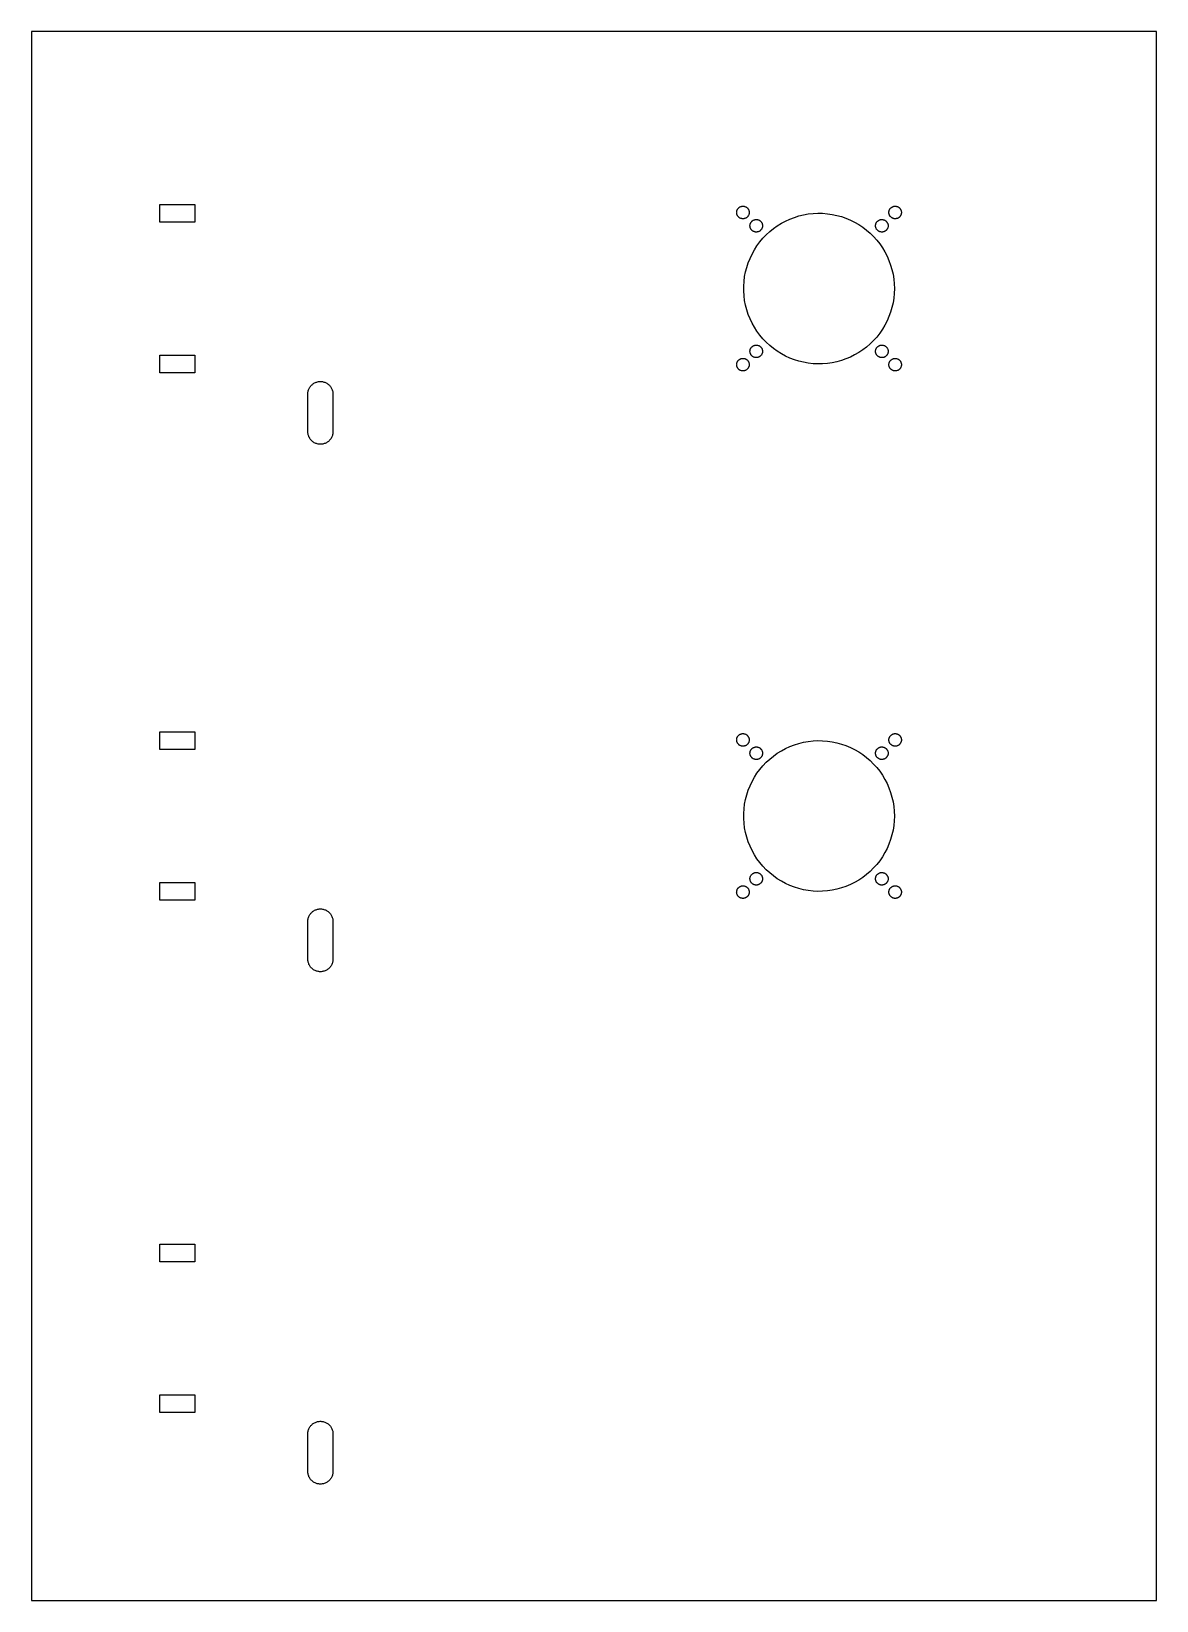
# Model space of a CAD drawing. Header units: metres. Extents: x 0 to 448, y 0 to 625.
import ezdxf

# ---------------------------------------------------------------- set-up
doc = ezdxf.new("R2010")
doc.units = ezdxf.units.M

msp = doc.modelspace()

# ---------------------------------------------------------------- linework, layer by layer
for p, q in [((448, 624.8), (0, 624.8)), ((0, 624.8), (0, 0)), ((448, 0), (448, 624.8)), ((51.0741, 548.9), (51.0741, 555.9)), ((51.0741, 555.9), (65.0741, 555.9)), ((65.0741, 555.9), (65.0741, 548.9)), ((280.8, 552.7), (280.805, 552.859)), ((280.805, 552.541), (280.8, 552.7)), ((280.805, 552.859), (280.82, 553.016)), ((280.82, 552.384), (280.805, 552.541)), ((280.82, 553.016), (280.845, 553.173)), ((280.845, 552.227), (280.82, 552.384)), ((280.845, 553.173), (280.88, 553.328)), ((280.88, 552.072), (280.845, 552.227)), ((280.88, 553.328), (280.925, 553.48)), ((280.925, 551.92), (280.88, 552.072)), ((280.925, 553.48), (280.979, 553.629)), ((280.979, 551.771), (280.925, 551.92)), ((280.979, 553.629), (281.043, 553.774)), ((281.043, 551.625), (280.979, 551.771)), ((281.043, 553.774), (281.115, 553.915)), ((281.115, 551.484), (281.043, 551.625)), ((281.115, 553.915), (281.197, 554.052)), ((281.197, 551.348), (281.115, 551.484)), ((281.197, 554.052), (281.287, 554.182)), ((281.287, 551.218), (281.197, 551.348)), ((281.287, 554.182), (281.385, 554.307)), ((281.385, 551.093), (281.287, 551.218)), ((281.385, 554.307), (281.491, 554.425)), ((281.491, 550.975), (281.385, 551.093)), ((281.491, 554.425), (281.604, 554.536)), ((281.604, 550.864), (281.491, 550.975)), ((281.604, 554.536), (281.724, 554.64)), ((281.724, 550.76), (281.604, 550.864)), ((281.724, 554.64), (281.85, 554.736)), ((281.85, 550.664), (281.724, 550.76)), ((281.85, 554.736), (281.982, 554.824)), ((281.982, 550.576), (281.85, 550.664)), ((281.982, 554.824), (282.119, 554.904)), ((282.119, 550.496), (281.982, 550.576)), ((282.119, 554.904), (282.261, 554.974)), ((282.261, 550.426), (282.119, 550.496)), ((282.261, 554.974), (282.408, 555.035)), ((282.408, 550.365), (282.261, 550.426)), ((282.408, 555.035), (282.558, 555.087)), ((282.558, 550.313), (282.408, 550.365)), ((282.558, 555.087), (282.711, 555.13)), ((282.711, 550.27), (282.558, 550.313)), ((282.711, 555.13), (282.866, 555.162)), ((282.866, 550.238), (282.711, 550.27)), ((282.866, 555.162), (283.023, 555.185)), ((283.023, 550.215), (282.866, 550.238)), ((283.023, 555.185), (283.181, 555.197)), ((283.181, 550.203), (283.023, 550.215)), ((283.181, 555.197), (283.34, 555.2)), ((283.34, 550.2), (283.181, 550.203)), ((283.34, 555.2), (283.498, 555.192)), ((283.498, 550.208), (283.34, 550.2)), ((283.498, 555.192), (283.656, 555.175)), ((283.656, 550.225), (283.498, 550.208)), ((283.656, 555.175), (283.812, 555.147)), ((283.812, 550.253), (283.656, 550.225)), ((283.812, 555.147), (283.966, 555.11)), ((283.966, 550.29), (283.812, 550.253)), ((283.966, 555.11), (284.118, 555.062)), ((284.118, 550.338), (283.966, 550.29)), ((284.118, 555.062), (284.266, 555.006)), ((284.266, 550.394), (284.118, 550.338)), ((284.266, 555.006), (284.41, 554.94)), ((284.41, 550.46), (284.266, 550.394)), ((284.41, 554.94), (284.55, 554.865)), ((284.55, 550.535), (284.41, 550.46)), ((284.55, 554.865), (284.685, 554.781)), ((284.685, 550.619), (284.55, 550.535)), ((284.685, 554.781), (284.814, 554.689)), ((284.814, 550.711), (284.685, 550.619)), ((284.814, 554.689), (284.937, 554.589)), ((284.937, 550.811), (284.814, 550.711)), ((284.937, 554.589), (285.054, 554.482)), ((285.054, 550.918), (284.937, 550.811)), ((285.054, 554.482), (285.163, 554.367)), ((285.163, 551.033), (285.054, 550.918)), ((285.163, 554.367), (285.265, 554.245)), ((285.265, 551.155), (285.163, 551.033)), ((285.265, 554.245), (285.359, 554.118)), ((285.359, 551.282), (285.265, 551.155)), ((285.359, 554.118), (285.445, 553.984)), ((285.445, 551.416), (285.359, 551.282)), ((285.445, 553.984), (285.522, 553.846)), ((285.522, 551.554), (285.445, 551.416)), ((285.522, 553.846), (285.59, 553.702)), ((285.59, 551.698), (285.522, 551.554)), ((285.59, 553.702), (285.649, 553.555)), ((285.649, 551.845), (285.59, 551.698)), ((285.649, 553.555), (285.699, 553.404)), ((285.699, 551.996), (285.649, 551.845)), ((285.699, 553.404), (285.739, 553.251)), ((285.739, 552.149), (285.699, 551.996)), ((285.739, 553.251), (285.769, 553.095)), ((285.769, 552.305), (285.739, 552.149)), ((285.769, 553.095), (285.789, 552.938)), ((285.789, 552.462), (285.769, 552.305)), ((285.789, 552.938), (285.799, 552.779)), ((285.799, 552.621), (285.789, 552.462)), ((285.799, 552.779), (285.799, 552.621)), ((287.858, 549.787), (288.011, 549.83)), ((288.011, 549.83), (288.166, 549.862)), ((288.166, 549.862), (288.323, 549.885)), ((288.323, 549.885), (288.481, 549.897)), ((288.481, 549.897), (288.64, 549.9)), ((288.64, 549.9), (288.798, 549.892)), ((288.798, 549.892), (288.956, 549.875)), ((288.956, 549.875), (289.112, 549.847)), ((289.112, 549.847), (289.266, 549.81)), ((300.278, 549.28), (302.01, 550.071)), ((302.01, 550.071), (303.788, 550.75)), ((303.788, 550.75), (305.606, 551.315)), ((305.606, 551.315), (307.456, 551.764)), ((307.456, 551.764), (309.331, 552.095)), ((309.331, 552.095), (311.223, 552.306)), ((311.223, 552.306), (313.124, 552.396)), ((313.124, 552.396), (315.027, 552.366)), ((315.027, 552.366), (316.925, 552.215)), ((316.925, 552.215), (318.809, 551.944)), ((318.809, 551.944), (320.673, 551.554)), ((320.673, 551.554), (322.508, 551.047)), ((322.508, 551.047), (324.307, 550.424)), ((324.307, 550.424), (326.062, 549.689)), ((337.934, 549.81), (338.088, 549.847)), ((338.088, 549.847), (338.244, 549.875)), ((338.244, 549.875), (338.402, 549.892)), ((338.402, 549.892), (338.56, 549.9)), ((338.56, 549.9), (338.719, 549.897)), ((338.719, 549.897), (338.877, 549.885)), ((338.877, 549.885), (339.034, 549.862)), ((339.034, 549.862), (339.189, 549.83)), ((339.189, 549.83), (339.342, 549.787)), ((341.401, 552.779), (341.411, 552.938)), ((341.401, 552.621), (341.401, 552.779)), ((341.411, 552.462), (341.401, 552.621)), ((341.411, 552.938), (341.431, 553.095)), ((341.431, 552.305), (341.411, 552.462)), ((341.431, 553.095), (341.461, 553.251)), ((341.461, 552.149), (341.431, 552.305)), ((341.461, 553.251), (341.501, 553.404)), ((341.501, 551.996), (341.461, 552.149)), ((341.501, 553.404), (341.551, 553.555)), ((341.551, 551.845), (341.501, 551.996)), ((341.551, 553.555), (341.61, 553.702)), ((341.61, 551.698), (341.551, 551.845)), ((341.61, 553.702), (341.678, 553.846)), ((341.678, 551.554), (341.61, 551.698)), ((341.678, 553.846), (341.755, 553.984)), ((341.755, 551.416), (341.678, 551.554)), ((341.755, 553.984), (341.841, 554.118)), ((341.841, 551.282), (341.755, 551.416)), ((341.841, 554.118), (341.935, 554.245)), ((341.935, 551.155), (341.841, 551.282)), ((341.935, 554.245), (342.037, 554.367)), ((342.037, 551.033), (341.935, 551.155)), ((342.037, 554.367), (342.146, 554.482)), ((342.146, 550.918), (342.037, 551.033)), ((342.146, 554.482), (342.263, 554.589)), ((342.263, 550.811), (342.146, 550.918)), ((342.263, 554.589), (342.386, 554.689)), ((342.386, 550.711), (342.263, 550.811)), ((342.386, 554.689), (342.515, 554.781)), ((342.515, 550.619), (342.386, 550.711)), ((342.515, 554.781), (342.65, 554.865)), ((342.65, 550.535), (342.515, 550.619)), ((342.65, 554.865), (342.79, 554.94)), ((342.79, 550.46), (342.65, 550.535)), ((342.79, 554.94), (342.934, 555.006)), ((342.934, 550.394), (342.79, 550.46)), ((342.934, 555.006), (343.082, 555.062)), ((343.082, 550.338), (342.934, 550.394)), ((343.082, 555.062), (343.234, 555.11)), ((343.234, 550.29), (343.082, 550.338)), ((343.234, 555.11), (343.388, 555.147)), ((343.388, 550.253), (343.234, 550.29)), ((343.388, 555.147), (343.544, 555.175)), ((343.544, 550.225), (343.388, 550.253)), ((343.544, 555.175), (343.702, 555.192)), ((343.702, 550.208), (343.544, 550.225)), ((343.702, 555.192), (343.86, 555.2)), ((343.86, 550.2), (343.702, 550.208)), ((343.86, 555.2), (344.019, 555.197)), ((344.019, 550.203), (343.86, 550.2)), ((344.019, 555.197), (344.177, 555.185)), ((344.177, 550.215), (344.019, 550.203)), ((344.177, 555.185), (344.334, 555.162)), ((344.334, 550.238), (344.177, 550.215)), ((344.334, 555.162), (344.489, 555.13)), ((344.489, 550.27), (344.334, 550.238)), ((344.489, 555.13), (344.642, 555.087)), ((344.642, 550.313), (344.489, 550.27)), ((344.642, 555.087), (344.792, 555.035)), ((344.792, 550.365), (344.642, 550.313)), ((344.792, 555.035), (344.939, 554.974)), ((344.939, 550.426), (344.792, 550.365)), ((344.939, 554.974), (345.081, 554.904)), ((345.081, 550.496), (344.939, 550.426)), ((345.081, 554.904), (345.218, 554.824)), ((345.218, 550.576), (345.081, 550.496)), ((345.218, 554.824), (345.35, 554.736)), ((345.35, 550.664), (345.218, 550.576)), ((345.35, 554.736), (345.476, 554.64)), ((345.476, 550.76), (345.35, 550.664)), ((345.476, 554.64), (345.596, 554.536)), ((345.596, 550.864), (345.476, 550.76)), ((345.596, 554.536), (345.709, 554.425)), ((345.709, 550.975), (345.596, 550.864)), ((345.709, 554.425), (345.815, 554.307)), ((345.815, 551.093), (345.709, 550.975)), ((345.815, 554.307), (345.913, 554.182)), ((345.913, 551.218), (345.815, 551.093)), ((345.913, 554.182), (346.003, 554.052)), ((346.003, 551.348), (345.913, 551.218)), ((346.003, 554.052), (346.085, 553.915)), ((346.085, 551.484), (346.003, 551.348)), ((346.085, 553.915), (346.157, 553.774)), ((346.157, 551.625), (346.085, 551.484)), ((346.157, 553.774), (346.221, 553.629)), ((346.221, 551.771), (346.157, 551.625)), ((346.221, 553.629), (346.275, 553.48)), ((346.275, 551.92), (346.221, 551.771)), ((346.275, 553.48), (346.32, 553.328)), ((346.32, 552.072), (346.275, 551.92)), ((346.32, 553.328), (346.355, 553.173)), ((346.355, 552.227), (346.32, 552.072)), ((346.355, 553.173), (346.38, 553.016)), ((346.38, 552.384), (346.355, 552.227)), ((346.38, 553.016), (346.395, 552.859)), ((346.395, 552.541), (346.38, 552.384)), ((346.395, 552.859), (346.4, 552.7)), ((346.4, 552.7), (346.395, 552.541)), ((65.0741, 548.9), (51.0741, 548.9)), ((286.1, 547.4), (286.105, 547.559)), ((286.105, 547.241), (286.1, 547.4)), ((286.105, 547.559), (286.12, 547.716)), ((286.12, 547.083), (286.105, 547.241)), ((286.12, 547.716), (286.145, 547.873)), ((286.145, 546.927), (286.12, 547.083)), ((286.145, 547.873), (286.18, 548.028)), ((286.18, 546.772), (286.145, 546.927)), ((286.18, 548.028), (286.225, 548.18)), ((286.225, 546.62), (286.18, 546.772)), ((286.225, 548.18), (286.279, 548.329)), ((286.279, 546.471), (286.225, 546.62)), ((286.279, 548.329), (286.343, 548.474)), ((286.343, 546.326), (286.279, 546.471)), ((286.343, 548.474), (286.415, 548.615)), ((286.415, 546.185), (286.343, 546.326)), ((286.415, 548.615), (286.497, 548.752)), ((286.497, 546.048), (286.415, 546.185)), ((286.497, 548.752), (286.587, 548.882)), ((286.587, 545.918), (286.497, 546.048)), ((286.587, 548.882), (286.685, 549.007)), ((286.685, 545.793), (286.587, 545.918)), ((286.685, 549.007), (286.791, 549.125)), ((286.791, 545.675), (286.685, 545.793)), ((286.791, 549.125), (286.904, 549.236)), ((286.904, 545.564), (286.791, 545.675)), ((286.904, 549.236), (287.024, 549.34)), ((287.024, 545.46), (286.904, 545.564)), ((287.024, 549.34), (287.15, 549.436)), ((287.15, 545.364), (287.024, 545.46)), ((287.15, 549.436), (287.282, 549.524)), ((287.282, 545.276), (287.15, 545.364)), ((287.282, 549.524), (287.419, 549.604)), ((287.419, 545.196), (287.282, 545.276)), ((287.419, 549.604), (287.561, 549.674)), ((287.561, 545.126), (287.419, 545.196)), ((287.561, 549.674), (287.708, 549.735)), ((287.708, 545.065), (287.561, 545.126)), ((287.708, 549.735), (287.858, 549.787)), ((287.858, 545.013), (287.708, 545.065)), ((288.011, 544.97), (287.858, 545.013)), ((288.166, 544.938), (288.011, 544.97)), ((288.323, 544.915), (288.166, 544.938)), ((288.481, 544.903), (288.323, 544.915)), ((288.64, 544.9), (288.481, 544.903)), ((288.798, 544.908), (288.64, 544.9)), ((288.956, 544.925), (288.798, 544.908)), ((289.112, 544.953), (288.956, 544.925)), ((289.266, 544.99), (289.112, 544.953)), ((289.266, 549.81), (289.418, 549.763)), ((289.418, 545.037), (289.266, 544.99)), ((289.418, 549.763), (289.566, 549.706)), ((289.566, 545.094), (289.418, 545.037)), ((289.566, 549.706), (289.71, 549.64)), ((289.71, 545.16), (289.566, 545.094)), ((289.71, 549.64), (289.85, 549.565)), ((289.85, 545.235), (289.71, 545.16)), ((289.85, 549.565), (289.985, 549.481)), ((289.985, 545.319), (289.85, 545.235)), ((289.985, 549.481), (290.114, 549.389)), ((290.114, 545.411), (289.985, 545.319)), ((290.114, 549.389), (290.237, 549.289)), ((290.237, 545.511), (290.114, 545.411)), ((290.237, 549.289), (290.354, 549.182)), ((290.354, 545.618), (290.237, 545.511)), ((290.354, 549.182), (290.463, 549.067)), ((290.463, 545.733), (290.354, 545.618)), ((290.463, 549.067), (290.565, 548.945)), ((290.565, 545.855), (290.463, 545.733)), ((290.565, 548.945), (290.659, 548.818)), ((290.659, 545.982), (290.565, 545.855)), ((290.659, 548.818), (290.745, 548.684)), ((290.745, 546.116), (290.659, 545.982)), ((290.745, 548.684), (290.822, 548.546)), ((290.822, 546.254), (290.745, 546.116)), ((290.822, 548.546), (290.89, 548.402)), ((290.89, 546.398), (290.822, 546.254)), ((290.89, 548.402), (290.949, 548.255)), ((290.949, 546.545), (290.89, 546.398)), ((290.949, 548.255), (290.999, 548.104)), ((290.999, 546.696), (290.949, 546.545)), ((290.999, 548.104), (291.039, 547.951)), ((291.039, 546.849), (290.999, 546.696)), ((291.039, 547.951), (291.069, 547.795)), ((291.069, 547.005), (291.039, 546.849)), ((291.069, 547.795), (291.089, 547.638)), ((291.089, 547.162), (291.069, 547.005)), ((291.089, 547.638), (291.099, 547.479)), ((291.099, 547.321), (291.089, 547.162)), ((291.099, 547.479), (291.099, 547.321)), ((291.242, 542.403), (292.556, 543.781)), ((292.556, 543.781), (293.954, 545.073)), ((293.954, 545.073), (295.432, 546.273)), ((295.432, 546.273), (296.982, 547.377)), ((296.982, 547.377), (298.6, 548.381)), ((298.6, 548.381), (300.278, 549.28)), ((326.062, 549.689), (327.768, 548.844)), ((327.768, 548.844), (329.417, 547.892)), ((329.417, 547.892), (331.002, 546.837)), ((331.002, 546.837), (332.517, 545.684)), ((332.517, 545.684), (333.955, 544.438)), ((333.955, 544.438), (335.312, 543.102)), ((336.101, 547.479), (336.111, 547.638)), ((336.101, 547.321), (336.101, 547.479)), ((336.111, 547.162), (336.101, 547.321)), ((336.111, 547.638), (336.131, 547.795)), ((336.131, 547.005), (336.111, 547.162)), ((336.131, 547.795), (336.161, 547.951)), ((336.161, 546.849), (336.131, 547.005)), ((336.161, 547.951), (336.201, 548.104)), ((336.201, 546.696), (336.161, 546.849)), ((336.201, 548.104), (336.251, 548.255)), ((336.251, 546.545), (336.201, 546.696)), ((336.251, 548.255), (336.31, 548.402)), ((336.31, 546.398), (336.251, 546.545)), ((336.31, 548.402), (336.378, 548.546)), ((336.378, 546.254), (336.31, 546.398)), ((336.378, 548.546), (336.455, 548.684)), ((336.455, 546.116), (336.378, 546.254)), ((336.455, 548.684), (336.541, 548.818)), ((336.541, 545.982), (336.455, 546.116)), ((336.541, 548.818), (336.635, 548.945)), ((336.635, 545.855), (336.541, 545.982)), ((336.635, 548.945), (336.737, 549.067)), ((336.737, 545.733), (336.635, 545.855)), ((336.737, 549.067), (336.846, 549.182)), ((336.846, 545.618), (336.737, 545.733)), ((336.846, 549.182), (336.963, 549.289)), ((336.963, 545.511), (336.846, 545.618)), ((336.963, 549.289), (337.086, 549.389)), ((337.086, 545.411), (336.963, 545.511)), ((337.086, 549.389), (337.215, 549.481)), ((337.215, 545.319), (337.086, 545.411)), ((337.215, 549.481), (337.35, 549.565)), ((337.35, 545.235), (337.215, 545.319)), ((337.35, 549.565), (337.49, 549.64)), ((337.49, 545.16), (337.35, 545.235)), ((337.49, 549.64), (337.634, 549.706)), ((337.634, 545.094), (337.49, 545.16)), ((337.634, 549.706), (337.782, 549.763)), ((337.782, 545.037), (337.634, 545.094)), ((337.782, 549.763), (337.934, 549.81)), ((337.934, 544.99), (337.782, 545.037)), ((338.088, 544.953), (337.934, 544.99)), ((338.244, 544.925), (338.088, 544.953)), ((338.402, 544.908), (338.244, 544.925)), ((338.56, 544.9), (338.402, 544.908)), ((338.719, 544.903), (338.56, 544.9)), ((338.877, 544.915), (338.719, 544.903)), ((339.034, 544.938), (338.877, 544.915)), ((339.189, 544.97), (339.034, 544.938)), ((339.342, 545.013), (339.189, 544.97)), ((339.342, 549.787), (339.492, 549.735)), ((339.492, 545.065), (339.342, 545.013)), ((339.492, 549.735), (339.639, 549.674)), ((339.639, 545.126), (339.492, 545.065)), ((339.639, 549.674), (339.781, 549.604)), ((339.781, 545.196), (339.639, 545.126)), ((339.781, 549.604), (339.918, 549.524)), ((339.918, 545.276), (339.781, 545.196)), ((339.918, 549.524), (340.05, 549.436)), ((340.05, 545.364), (339.918, 545.276)), ((340.05, 549.436), (340.176, 549.34)), ((340.176, 545.46), (340.05, 545.364)), ((340.176, 549.34), (340.296, 549.236)), ((340.296, 545.564), (340.176, 545.46)), ((340.296, 549.236), (340.409, 549.125)), ((340.409, 545.675), (340.296, 545.564)), ((340.409, 549.125), (340.515, 549.007)), ((340.515, 545.793), (340.409, 545.675)), ((340.515, 549.007), (340.613, 548.882)), ((340.613, 545.918), (340.515, 545.793)), ((340.613, 548.882), (340.703, 548.752)), ((340.703, 546.048), (340.613, 545.918)), ((340.703, 548.752), (340.785, 548.615)), ((340.785, 546.185), (340.703, 546.048)), ((340.785, 548.615), (340.857, 548.474)), ((340.857, 546.326), (340.785, 546.185)), ((340.857, 548.474), (340.921, 548.329)), ((340.921, 546.471), (340.857, 546.326)), ((340.921, 548.329), (340.975, 548.18)), ((340.975, 546.62), (340.921, 546.471)), ((340.975, 548.18), (341.02, 548.028)), ((341.02, 546.772), (340.975, 546.62)), ((341.02, 548.028), (341.055, 547.873)), ((341.055, 546.927), (341.02, 546.772)), ((341.055, 547.873), (341.08, 547.716)), ((341.08, 547.083), (341.055, 546.927)), ((341.08, 547.716), (341.095, 547.559)), ((341.095, 547.241), (341.08, 547.083)), ((341.095, 547.559), (341.1, 547.4)), ((341.1, 547.4), (341.095, 547.241)), ((286.935, 536.147), (287.861, 537.81)), ((287.861, 537.81), (288.89, 539.412)), ((288.89, 539.412), (290.018, 540.945)), ((290.018, 540.945), (291.242, 542.403)), ((335.312, 543.102), (336.581, 541.684)), ((336.581, 541.684), (337.758, 540.187)), ((337.758, 540.187), (338.838, 538.619)), ((338.838, 538.619), (339.815, 536.986)), ((284.815, 530.852), (285.409, 532.661)), ((285.409, 532.661), (286.117, 534.428)), ((286.117, 534.428), (286.935, 536.147)), ((339.815, 536.986), (340.688, 535.294)), ((340.688, 535.294), (341.451, 533.55)), ((341.451, 533.55), (342.102, 531.761)), ((342.102, 531.761), (342.638, 529.934)), ((283.615, 523.352), (283.736, 525.252)), ((283.736, 525.252), (283.977, 527.14)), ((283.977, 527.14), (284.337, 529.009)), ((284.337, 529.009), (284.815, 530.852)), ((342.638, 529.934), (343.058, 528.078)), ((343.058, 528.078), (343.359, 526.198)), ((343.359, 526.198), (343.54, 524.303)), ((283.615, 521.448), (283.615, 523.352)), ((283.736, 519.548), (283.615, 521.448)), ((283.977, 517.66), (283.736, 519.548)), ((343.359, 518.602), (343.058, 516.722)), ((343.54, 520.497), (343.359, 518.602)), ((343.54, 524.303), (343.6, 522.4)), ((343.6, 522.4), (343.54, 520.497)), ((284.337, 515.791), (283.977, 517.66)), ((284.815, 513.948), (284.337, 515.791)), ((285.409, 512.139), (284.815, 513.948)), ((342.102, 513.039), (341.451, 511.25)), ((342.638, 514.866), (342.102, 513.039)), ((343.058, 516.722), (342.638, 514.866)), ((286.117, 510.372), (285.409, 512.139)), ((286.935, 508.653), (286.117, 510.372)), ((287.861, 506.99), (286.935, 508.653)), ((288.89, 505.388), (287.861, 506.99)), ((338.838, 506.181), (337.758, 504.613)), ((339.815, 507.814), (338.838, 506.181)), ((340.688, 509.506), (339.815, 507.814)), ((341.451, 511.25), (340.688, 509.506)), ((288.049, 499.839), (288.205, 499.869)), ((288.205, 499.869), (288.362, 499.889)), ((288.362, 499.889), (288.521, 499.899)), ((288.521, 499.899), (288.679, 499.899)), ((288.679, 499.899), (288.838, 499.889)), ((288.838, 499.889), (288.995, 499.869)), ((290.018, 503.855), (288.89, 505.388)), ((288.995, 499.869), (289.151, 499.839)), ((291.242, 502.397), (290.018, 503.855)), ((292.556, 501.019), (291.242, 502.397)), ((293.954, 499.728), (292.556, 501.019)), ((333.955, 500.362), (332.517, 499.116)), ((335.312, 501.698), (333.955, 500.362)), ((336.581, 503.116), (335.312, 501.698)), ((337.758, 504.613), (336.581, 503.116)), ((337.934, 499.81), (338.088, 499.847)), ((338.088, 499.847), (338.244, 499.875)), ((338.244, 499.875), (338.402, 499.892)), ((338.402, 499.892), (338.56, 499.9)), ((338.56, 499.9), (338.719, 499.897)), ((338.719, 499.897), (338.877, 499.885)), ((338.877, 499.885), (339.034, 499.862)), ((339.034, 499.862), (339.189, 499.83)), ((51.0741, 488.9), (51.0741, 495.9)), ((51.0741, 495.9), (65.0741, 495.9)), ((65.0741, 495.9), (65.0741, 488.9)), ((281.219, 493.485), (281.311, 493.614)), ((281.311, 493.614), (281.411, 493.737)), ((281.411, 493.737), (281.518, 493.854)), ((281.518, 493.854), (281.633, 493.963)), ((281.633, 493.963), (281.755, 494.065)), ((281.755, 494.065), (281.882, 494.159)), ((281.882, 494.159), (282.016, 494.245)), ((282.016, 494.245), (282.154, 494.322)), ((282.154, 494.322), (282.298, 494.39)), ((282.298, 494.39), (282.445, 494.449)), ((282.445, 494.449), (282.596, 494.499)), ((282.596, 494.499), (282.749, 494.539)), ((282.749, 494.539), (282.905, 494.569)), ((282.905, 494.569), (283.062, 494.589)), ((283.062, 494.589), (283.221, 494.599)), ((283.221, 494.599), (283.379, 494.599)), ((283.379, 494.599), (283.538, 494.589)), ((283.538, 494.589), (283.695, 494.569)), ((283.695, 494.569), (283.851, 494.539)), ((283.851, 494.539), (284.004, 494.499)), ((284.004, 494.499), (284.155, 494.449)), ((284.155, 494.449), (284.302, 494.39)), ((284.302, 494.39), (284.446, 494.322)), ((284.446, 494.322), (284.584, 494.245)), ((284.584, 494.245), (284.718, 494.159)), ((284.718, 494.159), (284.845, 494.065)), ((284.845, 494.065), (284.967, 493.963)), ((284.967, 493.963), (285.082, 493.854)), ((285.082, 493.854), (285.189, 493.737)), ((285.189, 493.737), (285.289, 493.614)), ((285.289, 493.614), (285.381, 493.485)), ((286.1, 497.44), (286.108, 497.598)), ((286.103, 497.281), (286.1, 497.44)), ((286.115, 497.123), (286.103, 497.281)), ((286.108, 497.598), (286.125, 497.756)), ((286.138, 496.966), (286.115, 497.123)), ((286.125, 497.756), (286.153, 497.912)), ((286.17, 496.811), (286.138, 496.966)), ((286.153, 497.912), (286.19, 498.066)), ((286.213, 496.658), (286.17, 496.811)), ((286.19, 498.066), (286.237, 498.218)), ((286.265, 496.508), (286.213, 496.658)), ((286.237, 498.218), (286.294, 498.366)), ((286.326, 496.361), (286.265, 496.508)), ((286.294, 498.366), (286.36, 498.51)), ((286.396, 496.219), (286.326, 496.361)), ((286.36, 498.51), (286.435, 498.65)), ((286.476, 496.082), (286.396, 496.219)), ((286.435, 498.65), (286.519, 498.785)), ((286.564, 495.95), (286.476, 496.082)), ((286.519, 498.785), (286.611, 498.914)), ((286.66, 495.824), (286.564, 495.95)), ((286.611, 498.914), (286.711, 499.037)), ((286.764, 495.704), (286.66, 495.824)), ((286.711, 499.037), (286.818, 499.154)), ((286.875, 495.591), (286.764, 495.704)), ((286.818, 499.154), (286.933, 499.263)), ((286.993, 495.485), (286.875, 495.591)), ((286.933, 499.263), (287.055, 499.365)), ((287.118, 495.387), (286.993, 495.485)), ((287.055, 499.365), (287.182, 499.459)), ((287.248, 495.297), (287.118, 495.387)), ((287.182, 499.459), (287.316, 499.545)), ((287.385, 495.215), (287.248, 495.297)), ((287.316, 499.545), (287.454, 499.622)), ((287.526, 495.143), (287.385, 495.215)), ((287.454, 499.622), (287.598, 499.69)), ((287.671, 495.079), (287.526, 495.143)), ((287.598, 499.69), (287.745, 499.749)), ((287.82, 495.025), (287.671, 495.079)), ((287.745, 499.749), (287.896, 499.799)), ((287.972, 494.98), (287.82, 495.025)), ((287.896, 499.799), (288.049, 499.839)), ((288.127, 494.945), (287.972, 494.98)), ((288.284, 494.92), (288.127, 494.945)), ((288.441, 494.905), (288.284, 494.92)), ((288.6, 494.9), (288.441, 494.905)), ((288.759, 494.905), (288.6, 494.9)), ((288.916, 494.92), (288.759, 494.905)), ((289.073, 494.945), (288.916, 494.92)), ((289.228, 494.98), (289.073, 494.945)), ((289.151, 499.839), (289.304, 499.799)), ((289.38, 495.025), (289.228, 494.98)), ((289.304, 499.799), (289.455, 499.749)), ((289.529, 495.079), (289.38, 495.025)), ((289.455, 499.749), (289.602, 499.69)), ((289.674, 495.143), (289.529, 495.079)), ((289.602, 499.69), (289.746, 499.622)), ((289.815, 495.215), (289.674, 495.143)), ((289.746, 499.622), (289.884, 499.545)), ((289.952, 495.297), (289.815, 495.215)), ((289.884, 499.545), (290.018, 499.459)), ((290.082, 495.387), (289.952, 495.297)), ((290.018, 499.459), (290.145, 499.365)), ((290.207, 495.485), (290.082, 495.387)), ((290.145, 499.365), (290.267, 499.263)), ((290.325, 495.591), (290.207, 495.485)), ((290.267, 499.263), (290.382, 499.154)), ((290.436, 495.704), (290.325, 495.591)), ((290.382, 499.154), (290.489, 499.037)), ((290.54, 495.824), (290.436, 495.704)), ((290.489, 499.037), (290.589, 498.914)), ((290.636, 495.95), (290.54, 495.824)), ((290.589, 498.914), (290.681, 498.785)), ((290.724, 496.082), (290.636, 495.95)), ((290.681, 498.785), (290.765, 498.65)), ((290.804, 496.219), (290.724, 496.082)), ((290.765, 498.65), (290.84, 498.51)), ((290.874, 496.361), (290.804, 496.219)), ((290.84, 498.51), (290.906, 498.366)), ((290.935, 496.508), (290.874, 496.361)), ((290.906, 498.366), (290.962, 498.218)), ((290.987, 496.658), (290.935, 496.508)), ((290.962, 498.218), (291.01, 498.066)), ((291.03, 496.811), (290.987, 496.658)), ((291.01, 498.066), (291.047, 497.912)), ((291.062, 496.966), (291.03, 496.811)), ((291.047, 497.912), (291.075, 497.756)), ((291.085, 497.123), (291.062, 496.966)), ((291.075, 497.756), (291.092, 497.598)), ((291.097, 497.281), (291.085, 497.123)), ((291.092, 497.598), (291.1, 497.44)), ((291.1, 497.44), (291.097, 497.281)), ((295.432, 498.527), (293.954, 499.728)), ((296.982, 497.423), (295.432, 498.527)), ((298.6, 496.419), (296.982, 497.423)), ((300.278, 495.52), (298.6, 496.419)), ((302.01, 494.729), (300.278, 495.52)), ((303.788, 494.05), (302.01, 494.729)), ((305.606, 493.485), (303.788, 494.05)), ((322.508, 493.753), (320.673, 493.246)), ((324.307, 494.376), (322.508, 493.753)), ((326.062, 495.111), (324.307, 494.376)), ((327.768, 495.956), (326.062, 495.111)), ((329.417, 496.908), (327.768, 495.956)), ((331.002, 497.963), (329.417, 496.908)), ((332.517, 499.116), (331.002, 497.963)), ((336.101, 497.479), (336.111, 497.638)), ((336.101, 497.321), (336.101, 497.479)), ((336.111, 497.162), (336.101, 497.321)), ((336.111, 497.638), (336.131, 497.795)), ((336.131, 497.005), (336.111, 497.162)), ((336.131, 497.795), (336.161, 497.951)), ((336.161, 496.849), (336.131, 497.005)), ((336.161, 497.951), (336.201, 498.104)), ((336.201, 496.696), (336.161, 496.849)), ((336.201, 498.104), (336.251, 498.255)), ((336.251, 496.545), (336.201, 496.696)), ((336.251, 498.255), (336.31, 498.402)), ((336.31, 496.398), (336.251, 496.545)), ((336.31, 498.402), (336.378, 498.546)), ((336.378, 496.254), (336.31, 496.398)), ((336.378, 498.546), (336.455, 498.684)), ((336.455, 496.116), (336.378, 496.254)), ((336.455, 498.684), (336.541, 498.818)), ((336.541, 495.982), (336.455, 496.116)), ((336.541, 498.818), (336.635, 498.945)), ((336.635, 495.855), (336.541, 495.982)), ((336.635, 498.945), (336.737, 499.067)), ((336.737, 495.733), (336.635, 495.855)), ((336.737, 499.067), (336.846, 499.182)), ((336.846, 495.618), (336.737, 495.733)), ((336.846, 499.182), (336.963, 499.289)), ((336.963, 495.511), (336.846, 495.618)), ((336.963, 499.289), (337.086, 499.389)), ((337.086, 495.411), (336.963, 495.511)), ((337.086, 499.389), (337.215, 499.481)), ((337.215, 495.319), (337.086, 495.411)), ((337.215, 499.481), (337.35, 499.565)), ((337.35, 495.235), (337.215, 495.319)), ((337.35, 499.565), (337.49, 499.64)), ((337.49, 495.16), (337.35, 495.235)), ((337.49, 499.64), (337.634, 499.706)), ((337.634, 495.094), (337.49, 495.16)), ((337.634, 499.706), (337.782, 499.763)), ((337.782, 495.038), (337.634, 495.094)), ((337.782, 499.763), (337.934, 499.81)), ((337.934, 494.99), (337.782, 495.038)), ((338.088, 494.953), (337.934, 494.99)), ((338.244, 494.925), (338.088, 494.953)), ((338.402, 494.908), (338.244, 494.925)), ((338.56, 494.9), (338.402, 494.908)), ((338.719, 494.903), (338.56, 494.9)), ((338.877, 494.915), (338.719, 494.903)), ((339.034, 494.938), (338.877, 494.915)), ((339.189, 494.97), (339.034, 494.938)), ((339.189, 499.83), (339.342, 499.787)), ((339.342, 495.013), (339.189, 494.97)), ((339.342, 499.787), (339.492, 499.735)), ((339.492, 495.065), (339.342, 495.013)), ((339.492, 499.735), (339.639, 499.674)), ((339.639, 495.126), (339.492, 495.065)), ((339.639, 499.674), (339.781, 499.604)), ((339.781, 495.196), (339.639, 495.126)), ((339.781, 499.604), (339.918, 499.524)), ((339.918, 495.276), (339.781, 495.196)), ((339.918, 499.524), (340.05, 499.436)), ((340.05, 495.364), (339.918, 495.276)), ((340.05, 499.436), (340.176, 499.34)), ((340.176, 495.46), (340.05, 495.364)), ((340.176, 499.34), (340.296, 499.236)), ((340.296, 495.564), (340.176, 495.46)), ((340.296, 499.236), (340.409, 499.125)), ((340.409, 495.675), (340.296, 495.564)), ((340.409, 499.125), (340.515, 499.007)), ((340.515, 495.793), (340.409, 495.675)), ((340.515, 499.007), (340.613, 498.882)), ((340.613, 495.918), (340.515, 495.793)), ((340.613, 498.882), (340.703, 498.752)), ((340.703, 496.048), (340.613, 495.918)), ((340.703, 498.752), (340.785, 498.615)), ((340.785, 496.185), (340.703, 496.048)), ((340.785, 498.615), (340.857, 498.474)), ((340.857, 496.326), (340.785, 496.185)), ((340.857, 498.474), (340.921, 498.329)), ((340.921, 496.471), (340.857, 496.326)), ((340.921, 498.329), (340.975, 498.18)), ((340.975, 496.62), (340.921, 496.471)), ((340.975, 498.18), (341.02, 498.028)), ((341.02, 496.772), (340.975, 496.62)), ((341.02, 498.028), (341.055, 497.873)), ((341.055, 496.927), (341.02, 496.772)), ((341.055, 497.873), (341.08, 497.716)), ((341.08, 497.084), (341.055, 496.927)), ((341.08, 497.716), (341.095, 497.559)), ((341.095, 497.241), (341.08, 497.084)), ((341.095, 497.559), (341.1, 497.4)), ((341.1, 497.4), (341.095, 497.241)), ((341.841, 493.518), (341.935, 493.645)), ((341.935, 493.645), (342.037, 493.767)), ((342.037, 493.767), (342.146, 493.882)), ((342.146, 493.882), (342.263, 493.989)), ((342.263, 493.989), (342.386, 494.089)), ((342.386, 494.089), (342.515, 494.181)), ((342.515, 494.181), (342.65, 494.265)), ((342.65, 494.265), (342.79, 494.34)), ((342.79, 494.34), (342.934, 494.406)), ((342.934, 494.406), (343.082, 494.462)), ((343.082, 494.462), (343.234, 494.51)), ((343.234, 494.51), (343.388, 494.547)), ((343.388, 494.547), (343.544, 494.575)), ((343.544, 494.575), (343.702, 494.592)), ((343.702, 494.592), (343.86, 494.6)), ((343.86, 494.6), (344.019, 494.597)), ((344.019, 494.597), (344.177, 494.585)), ((344.177, 494.585), (344.334, 494.562)), ((344.334, 494.562), (344.489, 494.53)), ((344.489, 494.53), (344.642, 494.487)), ((344.642, 494.487), (344.792, 494.435)), ((344.792, 494.435), (344.939, 494.374)), ((344.939, 494.374), (345.081, 494.304)), ((345.081, 494.304), (345.218, 494.224)), ((345.218, 494.224), (345.35, 494.136)), ((345.35, 494.136), (345.476, 494.04)), ((345.476, 494.04), (345.596, 493.936)), ((345.596, 493.936), (345.709, 493.825)), ((345.709, 493.825), (345.815, 493.707)), ((345.815, 493.707), (345.913, 493.582)), ((65.0741, 488.9), (51.0741, 488.9)), ((280.8, 492.14), (280.808, 492.298)), ((280.803, 491.981), (280.8, 492.14)), ((280.815, 491.823), (280.803, 491.981)), ((280.808, 492.298), (280.825, 492.456)), ((280.838, 491.666), (280.815, 491.823)), ((280.825, 492.456), (280.853, 492.612)), ((280.87, 491.511), (280.838, 491.666)), ((280.853, 492.612), (280.89, 492.766)), ((280.913, 491.358), (280.87, 491.511)), ((280.89, 492.766), (280.938, 492.918)), ((280.965, 491.208), (280.913, 491.358)), ((280.938, 492.918), (280.994, 493.066)), ((281.026, 491.061), (280.965, 491.208)), ((280.994, 493.066), (281.06, 493.21)), ((281.096, 490.919), (281.026, 491.061)), ((281.06, 493.21), (281.135, 493.35)), ((281.176, 490.782), (281.096, 490.919)), ((281.135, 493.35), (281.219, 493.485)), ((281.264, 490.65), (281.176, 490.782)), ((281.36, 490.524), (281.264, 490.65)), ((281.464, 490.404), (281.36, 490.524)), ((281.575, 490.291), (281.464, 490.404)), ((281.693, 490.185), (281.575, 490.291)), ((281.818, 490.087), (281.693, 490.185)), ((281.948, 489.997), (281.818, 490.087)), ((282.085, 489.915), (281.948, 489.997)), ((282.226, 489.843), (282.085, 489.915)), ((282.371, 489.779), (282.226, 489.843)), ((282.52, 489.725), (282.371, 489.779)), ((282.672, 489.68), (282.52, 489.725)), ((282.827, 489.645), (282.672, 489.68)), ((282.984, 489.62), (282.827, 489.645)), ((283.141, 489.605), (282.984, 489.62)), ((283.3, 489.6), (283.141, 489.605)), ((283.459, 489.605), (283.3, 489.6)), ((283.616, 489.62), (283.459, 489.605)), ((283.773, 489.645), (283.616, 489.62)), ((283.928, 489.68), (283.773, 489.645)), ((284.08, 489.725), (283.928, 489.68)), ((284.229, 489.779), (284.08, 489.725)), ((284.374, 489.843), (284.229, 489.779)), ((284.516, 489.915), (284.374, 489.843)), ((284.652, 489.997), (284.516, 489.915)), ((284.782, 490.087), (284.652, 489.997)), ((284.907, 490.185), (284.782, 490.087)), ((285.025, 490.291), (284.907, 490.185)), ((285.136, 490.404), (285.025, 490.291)), ((285.24, 490.524), (285.136, 490.404)), ((285.336, 490.65), (285.24, 490.524)), ((285.424, 490.782), (285.336, 490.65)), ((285.381, 493.485), (285.465, 493.35)), ((285.504, 490.919), (285.424, 490.782)), ((285.465, 493.35), (285.54, 493.21)), ((285.574, 491.061), (285.504, 490.919)), ((285.54, 493.21), (285.606, 493.066)), ((285.635, 491.208), (285.574, 491.061)), ((285.606, 493.066), (285.663, 492.918)), ((285.687, 491.358), (285.635, 491.208)), ((285.663, 492.918), (285.71, 492.766)), ((285.73, 491.511), (285.687, 491.358)), ((285.71, 492.766), (285.747, 492.612)), ((285.762, 491.666), (285.73, 491.511)), ((285.747, 492.612), (285.775, 492.456)), ((285.785, 491.823), (285.762, 491.666)), ((285.775, 492.456), (285.792, 492.298)), ((285.797, 491.981), (285.785, 491.823)), ((285.792, 492.298), (285.8, 492.14)), ((285.8, 492.14), (285.797, 491.981)), ((307.456, 493.036), (305.606, 493.485)), ((309.331, 492.705), (307.456, 493.036)), ((311.223, 492.494), (309.331, 492.705)), ((313.124, 492.404), (311.223, 492.494)), ((315.027, 492.434), (313.124, 492.404)), ((316.925, 492.585), (315.027, 492.434)), ((318.809, 492.856), (316.925, 492.585)), ((320.673, 493.246), (318.809, 492.856)), ((341.401, 492.179), (341.411, 492.338)), ((341.401, 492.021), (341.401, 492.179)), ((341.411, 491.862), (341.401, 492.021)), ((341.411, 492.338), (341.431, 492.495)), ((341.431, 491.705), (341.411, 491.862)), ((341.431, 492.495), (341.461, 492.651)), ((341.461, 491.549), (341.431, 491.705)), ((341.461, 492.651), (341.501, 492.804)), ((341.501, 491.396), (341.461, 491.549)), ((341.501, 492.804), (341.551, 492.955)), ((341.551, 491.245), (341.501, 491.396)), ((341.551, 492.955), (341.61, 493.102)), ((341.61, 491.098), (341.551, 491.245)), ((341.61, 493.102), (341.678, 493.246)), ((341.678, 490.954), (341.61, 491.098)), ((341.678, 493.246), (341.755, 493.384)), ((341.755, 490.816), (341.678, 490.954)), ((341.755, 493.384), (341.841, 493.518)), ((341.841, 490.682), (341.755, 490.816)), ((341.935, 490.555), (341.841, 490.682)), ((342.037, 490.433), (341.935, 490.555)), ((342.146, 490.318), (342.037, 490.433)), ((342.263, 490.211), (342.146, 490.318)), ((342.386, 490.111), (342.263, 490.211)), ((342.515, 490.019), (342.386, 490.111)), ((342.65, 489.935), (342.515, 490.019)), ((342.79, 489.86), (342.65, 489.935)), ((342.934, 489.794), (342.79, 489.86)), ((343.082, 489.737), (342.934, 489.794)), ((343.234, 489.69), (343.082, 489.737)), ((343.388, 489.653), (343.234, 489.69)), ((343.544, 489.625), (343.388, 489.653)), ((343.702, 489.608), (343.544, 489.625)), ((343.86, 489.6), (343.702, 489.608)), ((344.019, 489.603), (343.86, 489.6)), ((344.177, 489.615), (344.019, 489.603)), ((344.334, 489.638), (344.177, 489.615)), ((344.489, 489.67), (344.334, 489.638)), ((344.642, 489.713), (344.489, 489.67)), ((344.792, 489.765), (344.642, 489.713)), ((344.939, 489.826), (344.792, 489.765)), ((345.081, 489.896), (344.939, 489.826)), ((345.218, 489.976), (345.081, 489.896)), ((345.35, 490.064), (345.218, 489.976)), ((345.476, 490.16), (345.35, 490.064)), ((345.596, 490.264), (345.476, 490.16)), ((345.709, 490.375), (345.596, 490.264)), ((345.815, 490.493), (345.709, 490.375)), ((345.913, 490.618), (345.815, 490.493)), ((345.913, 493.582), (346.003, 493.452)), ((346.003, 490.748), (345.913, 490.618)), ((346.003, 493.452), (346.085, 493.315)), ((346.085, 490.885), (346.003, 490.748)), ((346.085, 493.315), (346.157, 493.174)), ((346.157, 491.026), (346.085, 490.885)), ((346.157, 493.174), (346.221, 493.029)), ((346.221, 491.171), (346.157, 491.026)), ((346.221, 493.029), (346.275, 492.88)), ((346.275, 491.32), (346.221, 491.171)), ((346.275, 492.88), (346.32, 492.728)), ((346.32, 491.472), (346.275, 491.32)), ((346.32, 492.728), (346.355, 492.573)), ((346.355, 491.627), (346.32, 491.472)), ((346.355, 492.573), (346.38, 492.416)), ((346.38, 491.784), (346.355, 491.627)), ((346.38, 492.416), (346.395, 492.259)), ((346.395, 491.941), (346.38, 491.784)), ((346.395, 492.259), (346.4, 492.1)), ((346.4, 492.1), (346.395, 491.941)), ((110.09, 480.796), (110.125, 481.112)), ((110.125, 481.112), (110.18, 481.424)), ((110.18, 481.424), (110.255, 481.732)), ((110.255, 481.732), (110.349, 482.035)), ((110.349, 482.035), (110.462, 482.332)), ((110.462, 482.332), (110.594, 482.62)), ((110.594, 482.62), (110.744, 482.9)), ((110.744, 482.9), (110.911, 483.17)), ((110.911, 483.17), (111.095, 483.428)), ((111.095, 483.428), (111.295, 483.674)), ((111.295, 483.674), (111.511, 483.907)), ((111.511, 483.907), (111.74, 484.126)), ((111.74, 484.126), (111.983, 484.33)), ((111.983, 484.33), (112.239, 484.518)), ((112.239, 484.518), (112.506, 484.69)), ((112.506, 484.69), (112.783, 484.844)), ((112.783, 484.844), (113.069, 484.981)), ((113.069, 484.981), (113.364, 485.098)), ((113.364, 485.098), (113.665, 485.197)), ((113.665, 485.197), (113.973, 485.277)), ((113.973, 485.277), (114.284, 485.337)), ((114.284, 485.337), (114.599, 485.377)), ((114.599, 485.377), (114.915, 485.397)), ((114.915, 485.397), (115.233, 485.397)), ((115.233, 485.397), (115.549, 485.377)), ((115.549, 485.377), (115.864, 485.337)), ((115.864, 485.337), (116.176, 485.277)), ((116.176, 485.277), (116.483, 485.197)), ((116.483, 485.197), (116.784, 485.098)), ((116.784, 485.098), (117.079, 484.981)), ((117.079, 484.981), (117.365, 484.844)), ((117.365, 484.844), (117.642, 484.69)), ((117.642, 484.69), (117.909, 484.518)), ((117.909, 484.518), (118.165, 484.33)), ((118.165, 484.33), (118.408, 484.126)), ((118.408, 484.126), (118.638, 483.907)), ((118.638, 483.907), (118.853, 483.674)), ((118.853, 483.674), (119.053, 483.428)), ((119.053, 483.428), (119.237, 483.17)), ((119.237, 483.17), (119.404, 482.9)), ((119.404, 482.9), (119.554, 482.62)), ((119.554, 482.62), (119.686, 482.332)), ((119.686, 482.332), (119.799, 482.035)), ((119.799, 482.035), (119.893, 481.732)), ((119.893, 481.732), (119.968, 481.424)), ((119.968, 481.424), (120.023, 481.112)), ((120.023, 481.112), (120.058, 480.796)), ((110.075, 480.479), (110.09, 480.796)), ((110.075, 465.479), (110.075, 480.479)), ((120.058, 480.796), (120.073, 480.479)), ((120.073, 480.479), (120.073, 465.479)), ((110.08, 465.162), (110.075, 465.479)), ((110.105, 464.846), (110.08, 465.162)), ((110.15, 464.532), (110.105, 464.846)), ((110.215, 464.221), (110.15, 464.532)), ((110.3, 463.915), (110.215, 464.221)), ((110.403, 463.616), (110.3, 463.915)), ((110.526, 463.323), (110.403, 463.616)), ((110.667, 463.039), (110.526, 463.323)), ((110.825, 462.764), (110.667, 463.039)), ((111.001, 462.5), (110.825, 462.764)), ((111.193, 462.247), (111.001, 462.5)), ((119.147, 462.5), (118.955, 462.247)), ((119.323, 462.764), (119.147, 462.5)), ((119.481, 463.039), (119.323, 462.764)), ((119.622, 463.323), (119.481, 463.039)), ((119.745, 463.616), (119.622, 463.323)), ((119.849, 463.915), (119.745, 463.616)), ((119.933, 464.221), (119.849, 463.915)), ((119.998, 464.532), (119.933, 464.221)), ((120.043, 464.846), (119.998, 464.532)), ((120.068, 465.162), (120.043, 464.846)), ((120.073, 465.479), (120.068, 465.162)), ((111.401, 462.007), (111.193, 462.247)), ((111.624, 461.781), (111.401, 462.007)), ((111.86, 461.57), (111.624, 461.781)), ((112.11, 461.374), (111.86, 461.57)), ((112.371, 461.194), (112.11, 461.374)), ((112.643, 461.031), (112.371, 461.194)), ((112.925, 460.885), (112.643, 461.031)), ((113.216, 460.758), (112.925, 460.885)), ((113.514, 460.65), (113.216, 460.758)), ((113.818, 460.56), (113.514, 460.65)), ((114.128, 460.49), (113.818, 460.56)), ((114.441, 460.44), (114.128, 460.49)), ((114.757, 460.41), (114.441, 460.44)), ((115.074, 460.4), (114.757, 460.41)), ((115.391, 460.41), (115.074, 460.4)), ((115.707, 460.44), (115.391, 460.41)), ((116.02, 460.49), (115.707, 460.44)), ((116.33, 460.56), (116.02, 460.49)), ((116.634, 460.65), (116.33, 460.56)), ((116.932, 460.758), (116.634, 460.65)), ((117.223, 460.885), (116.932, 460.758)), ((117.505, 461.031), (117.223, 460.885)), ((117.777, 461.194), (117.505, 461.031)), ((118.039, 461.374), (117.777, 461.194)), ((118.288, 461.57), (118.039, 461.374)), ((118.524, 461.781), (118.288, 461.57)), ((118.747, 462.007), (118.524, 461.781)), ((118.955, 462.247), (118.747, 462.007)), ((51.0741, 338.9), (51.0741, 345.9)), ((51.0741, 345.9), (65.0741, 345.9)), ((65.0741, 345.9), (65.0741, 338.9)), ((280.979, 343.629), (281.043, 343.774)), ((281.043, 343.774), (281.115, 343.915)), ((281.115, 343.915), (281.197, 344.052)), ((281.197, 344.052), (281.287, 344.182)), ((281.287, 344.182), (281.385, 344.307)), ((281.385, 344.307), (281.491, 344.425)), ((281.491, 344.425), (281.604, 344.536)), ((281.604, 344.536), (281.724, 344.64)), ((281.724, 344.64), (281.85, 344.736)), ((281.85, 344.736), (281.982, 344.824)), ((281.982, 344.824), (282.119, 344.904)), ((282.119, 344.904), (282.261, 344.974)), ((282.261, 344.974), (282.408, 345.035)), ((282.408, 345.035), (282.558, 345.087)), ((282.558, 345.087), (282.711, 345.13)), ((282.711, 345.13), (282.866, 345.162)), ((282.866, 345.162), (283.023, 345.185)), ((283.023, 345.185), (283.181, 345.197)), ((283.181, 345.197), (283.34, 345.2)), ((283.34, 345.2), (283.498, 345.192)), ((283.498, 345.192), (283.656, 345.175)), ((283.656, 345.175), (283.812, 345.147)), ((283.812, 345.147), (283.966, 345.11)), ((283.966, 345.11), (284.118, 345.062)), ((284.118, 345.062), (284.266, 345.006)), ((284.266, 345.006), (284.41, 344.94)), ((284.41, 344.94), (284.55, 344.865)), ((284.55, 344.865), (284.685, 344.781)), ((284.685, 344.781), (284.814, 344.689)), ((284.814, 344.689), (284.937, 344.589)), ((284.937, 344.589), (285.054, 344.482)), ((285.054, 344.482), (285.163, 344.367)), ((285.163, 344.367), (285.265, 344.245)), ((285.265, 344.245), (285.359, 344.118)), ((285.359, 344.118), (285.445, 343.984)), ((285.445, 343.984), (285.522, 343.846)), ((285.522, 343.846), (285.59, 343.702)), ((285.59, 343.702), (285.649, 343.555)), ((341.551, 343.555), (341.61, 343.702)), ((341.61, 343.702), (341.678, 343.846)), ((341.678, 343.846), (341.755, 343.984)), ((341.755, 343.984), (341.841, 344.118)), ((341.841, 344.118), (341.935, 344.245)), ((341.935, 344.245), (342.037, 344.367)), ((342.037, 344.367), (342.146, 344.482)), ((342.146, 344.482), (342.263, 344.589)), ((342.263, 344.589), (342.386, 344.689)), ((342.386, 344.689), (342.515, 344.781)), ((342.515, 344.781), (342.65, 344.865)), ((342.65, 344.865), (342.79, 344.94)), ((342.79, 344.94), (342.934, 345.006)), ((342.934, 345.006), (343.082, 345.062)), ((343.082, 345.062), (343.234, 345.11)), ((343.234, 345.11), (343.388, 345.147)), ((343.388, 345.147), (343.544, 345.175)), ((343.544, 345.175), (343.702, 345.192)), ((343.702, 345.192), (343.86, 345.2)), ((343.86, 345.2), (344.019, 345.197)), ((344.019, 345.197), (344.177, 345.185)), ((344.177, 345.185), (344.334, 345.162)), ((344.334, 345.162), (344.489, 345.13)), ((344.489, 345.13), (344.642, 345.087)), ((344.642, 345.087), (344.792, 345.035)), ((344.792, 345.035), (344.939, 344.974)), ((344.939, 344.974), (345.081, 344.904)), ((345.081, 344.904), (345.218, 344.824)), ((345.218, 344.824), (345.35, 344.736)), ((345.35, 344.736), (345.476, 344.64)), ((345.476, 344.64), (345.596, 344.536)), ((345.596, 344.536), (345.709, 344.425)), ((345.709, 344.425), (345.815, 344.307)), ((345.815, 344.307), (345.913, 344.182)), ((345.913, 344.182), (346.003, 344.052)), ((346.003, 344.052), (346.085, 343.915)), ((346.085, 343.915), (346.157, 343.774)), ((346.157, 343.774), (346.221, 343.629)), ((65.0741, 338.9), (51.0741, 338.9)), ((280.8, 342.7), (280.805, 342.859)), ((280.805, 342.541), (280.8, 342.7)), ((280.805, 342.859), (280.82, 343.016)), ((280.82, 342.384), (280.805, 342.541)), ((280.82, 343.016), (280.845, 343.173)), ((280.845, 342.227), (280.82, 342.384)), ((280.845, 343.173), (280.88, 343.328)), ((280.88, 342.072), (280.845, 342.227)), ((280.88, 343.328), (280.925, 343.48)), ((280.925, 341.92), (280.88, 342.072)), ((280.925, 343.48), (280.979, 343.629)), ((280.979, 341.771), (280.925, 341.92)), ((281.043, 341.626), (280.979, 341.771)), ((281.115, 341.484), (281.043, 341.626)), ((281.197, 341.348), (281.115, 341.484)), ((281.287, 341.218), (281.197, 341.348)), ((281.385, 341.093), (281.287, 341.218)), ((281.491, 340.975), (281.385, 341.093)), ((281.604, 340.864), (281.491, 340.975)), ((281.724, 340.76), (281.604, 340.864)), ((281.85, 340.664), (281.724, 340.76)), ((281.982, 340.576), (281.85, 340.664)), ((282.119, 340.496), (281.982, 340.576)), ((282.261, 340.426), (282.119, 340.496)), ((282.408, 340.365), (282.261, 340.426)), ((282.558, 340.313), (282.408, 340.365)), ((282.711, 340.27), (282.558, 340.313)), ((282.866, 340.238), (282.711, 340.27)), ((283.023, 340.215), (282.866, 340.238)), ((283.181, 340.203), (283.023, 340.215)), ((283.34, 340.2), (283.181, 340.203)), ((283.498, 340.208), (283.34, 340.2)), ((283.656, 340.225), (283.498, 340.208)), ((283.812, 340.253), (283.656, 340.225)), ((283.966, 340.29), (283.812, 340.253)), ((284.118, 340.337), (283.966, 340.29)), ((284.266, 340.394), (284.118, 340.337)), ((284.41, 340.46), (284.266, 340.394)), ((284.55, 340.535), (284.41, 340.46)), ((284.685, 340.619), (284.55, 340.535)), ((284.814, 340.711), (284.685, 340.619)), ((284.937, 340.811), (284.814, 340.711)), ((285.054, 340.918), (284.937, 340.811)), ((285.163, 341.033), (285.054, 340.918)), ((285.265, 341.155), (285.163, 341.033)), ((285.359, 341.282), (285.265, 341.155)), ((285.445, 341.416), (285.359, 341.282)), ((285.522, 341.554), (285.445, 341.416)), ((285.59, 341.698), (285.522, 341.554)), ((285.649, 341.845), (285.59, 341.698)), ((285.649, 343.555), (285.699, 343.404)), ((285.699, 341.996), (285.649, 341.845)), ((285.699, 343.404), (285.739, 343.251)), ((285.739, 342.149), (285.699, 341.996)), ((285.739, 343.251), (285.769, 343.095)), ((285.769, 342.305), (285.739, 342.149)), ((285.769, 343.095), (285.789, 342.938)), ((285.789, 342.462), (285.769, 342.305)), ((285.789, 342.938), (285.799, 342.779)), ((285.799, 342.621), (285.789, 342.462)), ((285.799, 342.779), (285.799, 342.621)), ((286.1, 337.4), (286.105, 337.559)), ((286.105, 337.241), (286.1, 337.4)), ((286.105, 337.559), (286.12, 337.716)), ((286.12, 337.716), (286.145, 337.873)), ((286.145, 337.873), (286.18, 338.028)), ((286.18, 338.028), (286.225, 338.18)), ((286.225, 338.18), (286.279, 338.329)), ((286.279, 338.329), (286.343, 338.474)), ((286.343, 338.474), (286.415, 338.615)), ((286.415, 338.615), (286.497, 338.752)), ((286.497, 338.752), (286.587, 338.882)), ((286.587, 338.882), (286.685, 339.007)), ((286.685, 339.007), (286.791, 339.125)), ((286.791, 339.125), (286.904, 339.236)), ((286.904, 339.236), (287.024, 339.34)), ((287.024, 339.34), (287.15, 339.436)), ((287.15, 339.436), (287.282, 339.524)), ((287.282, 339.524), (287.419, 339.604)), ((287.419, 339.604), (287.561, 339.674)), ((287.561, 339.674), (287.708, 339.735)), ((287.708, 339.735), (287.858, 339.787)), ((287.858, 339.787), (288.011, 339.83)), ((288.011, 339.83), (288.166, 339.862)), ((288.166, 339.862), (288.323, 339.885)), ((288.323, 339.885), (288.481, 339.897)), ((288.481, 339.897), (288.64, 339.9)), ((288.64, 339.9), (288.798, 339.892)), ((288.798, 339.892), (288.956, 339.875)), ((288.956, 339.875), (289.112, 339.847)), ((289.112, 339.847), (289.266, 339.81)), ((289.266, 339.81), (289.418, 339.763)), ((289.418, 339.763), (289.566, 339.706)), ((289.566, 339.706), (289.71, 339.64)), ((289.71, 339.64), (289.85, 339.565)), ((289.85, 339.565), (289.985, 339.481)), ((289.985, 339.481), (290.114, 339.389)), ((290.114, 339.389), (290.237, 339.289)), ((290.237, 339.289), (290.354, 339.182)), ((290.354, 339.182), (290.463, 339.067)), ((290.463, 339.067), (290.565, 338.945)), ((290.565, 338.945), (290.659, 338.818)), ((290.659, 338.818), (290.745, 338.684)), ((290.745, 338.684), (290.822, 338.546)), ((290.822, 338.546), (290.89, 338.402)), ((290.89, 338.402), (290.949, 338.255)), ((290.949, 338.255), (290.999, 338.104)), ((290.999, 338.104), (291.039, 337.951)), ((291.039, 337.951), (291.069, 337.795)), ((291.069, 337.795), (291.089, 337.638)), ((291.089, 337.638), (291.099, 337.479)), ((291.099, 337.479), (291.099, 337.321)), ((296.982, 337.377), (298.6, 338.381)), ((298.6, 338.381), (300.278, 339.28)), ((300.278, 339.28), (302.01, 340.071)), ((302.01, 340.071), (303.788, 340.75)), ((303.788, 340.75), (305.606, 341.315)), ((305.606, 341.315), (307.456, 341.764)), ((307.456, 341.764), (309.331, 342.095)), ((309.331, 342.095), (311.223, 342.306)), ((311.223, 342.306), (313.124, 342.396)), ((313.124, 342.396), (315.027, 342.366)), ((315.027, 342.366), (316.925, 342.215)), ((316.925, 342.215), (318.809, 341.944)), ((318.809, 341.944), (320.673, 341.554)), ((320.673, 341.554), (322.508, 341.047)), ((322.508, 341.047), (324.307, 340.424)), ((324.307, 340.424), (326.062, 339.689)), ((326.062, 339.689), (327.768, 338.844)), ((327.768, 338.844), (329.417, 337.892)), ((329.417, 337.892), (331.002, 336.837)), ((336.101, 337.479), (336.111, 337.638)), ((336.101, 337.321), (336.101, 337.479)), ((336.111, 337.638), (336.131, 337.795)), ((336.131, 337.795), (336.161, 337.951)), ((336.161, 337.951), (336.201, 338.104)), ((336.201, 338.104), (336.251, 338.255)), ((336.251, 338.255), (336.31, 338.402)), ((336.31, 338.402), (336.378, 338.546)), ((336.378, 338.546), (336.455, 338.684)), ((336.455, 338.684), (336.541, 338.818)), ((336.541, 338.818), (336.635, 338.945)), ((336.635, 338.945), (336.737, 339.067)), ((336.737, 339.067), (336.846, 339.182)), ((336.846, 339.182), (336.963, 339.289)), ((336.963, 339.289), (337.086, 339.389)), ((337.086, 339.389), (337.215, 339.481)), ((337.215, 339.481), (337.35, 339.565)), ((337.35, 339.565), (337.49, 339.64)), ((337.49, 339.64), (337.634, 339.706)), ((337.634, 339.706), (337.782, 339.763)), ((337.782, 339.763), (337.934, 339.81)), ((337.934, 339.81), (338.088, 339.847)), ((338.088, 339.847), (338.244, 339.875)), ((338.244, 339.875), (338.402, 339.892)), ((338.402, 339.892), (338.56, 339.9)), ((338.56, 339.9), (338.719, 339.897)), ((338.719, 339.897), (338.877, 339.885)), ((338.877, 339.885), (339.034, 339.862)), ((339.034, 339.862), (339.189, 339.83)), ((339.189, 339.83), (339.342, 339.787)), ((339.342, 339.787), (339.492, 339.735)), ((339.492, 339.735), (339.639, 339.674)), ((339.639, 339.674), (339.781, 339.604)), ((339.781, 339.604), (339.918, 339.524)), ((339.918, 339.524), (340.05, 339.436)), ((340.05, 339.436), (340.176, 339.34)), ((340.176, 339.34), (340.296, 339.236)), ((340.296, 339.236), (340.409, 339.125)), ((340.409, 339.125), (340.515, 339.007)), ((340.515, 339.007), (340.613, 338.882)), ((340.613, 338.882), (340.703, 338.752)), ((340.703, 338.752), (340.785, 338.615)), ((340.785, 338.615), (340.857, 338.474)), ((340.857, 338.474), (340.921, 338.329)), ((340.921, 338.329), (340.975, 338.18)), ((340.975, 338.18), (341.02, 338.028)), ((341.02, 338.028), (341.055, 337.873)), ((341.055, 337.873), (341.08, 337.716)), ((341.08, 337.716), (341.095, 337.559)), ((341.095, 337.559), (341.1, 337.4)), ((341.1, 337.4), (341.095, 337.241)), ((341.401, 342.779), (341.411, 342.938)), ((341.401, 342.621), (341.401, 342.779)), ((341.411, 342.462), (341.401, 342.621)), ((341.411, 342.938), (341.431, 343.095)), ((341.431, 342.305), (341.411, 342.462)), ((341.431, 343.095), (341.461, 343.251)), ((341.461, 342.149), (341.431, 342.305)), ((341.461, 343.251), (341.501, 343.404)), ((341.501, 341.996), (341.461, 342.149)), ((341.501, 343.404), (341.551, 343.555)), ((341.551, 341.845), (341.501, 341.996)), ((341.61, 341.698), (341.551, 341.845)), ((341.678, 341.554), (341.61, 341.698)), ((341.755, 341.416), (341.678, 341.554)), ((341.841, 341.282), (341.755, 341.416)), ((341.935, 341.155), (341.841, 341.282)), ((342.037, 341.033), (341.935, 341.155)), ((342.146, 340.918), (342.037, 341.033)), ((342.263, 340.811), (342.146, 340.918)), ((342.386, 340.711), (342.263, 340.811)), ((342.515, 340.619), (342.386, 340.711)), ((342.65, 340.535), (342.515, 340.619)), ((342.79, 340.46), (342.65, 340.535)), ((342.934, 340.394), (342.79, 340.46)), ((343.082, 340.337), (342.934, 340.394)), ((343.234, 340.29), (343.082, 340.337)), ((343.388, 340.253), (343.234, 340.29)), ((343.544, 340.225), (343.388, 340.253)), ((343.702, 340.208), (343.544, 340.225)), ((343.86, 340.2), (343.702, 340.208)), ((344.019, 340.203), (343.86, 340.2)), ((344.177, 340.215), (344.019, 340.203)), ((344.334, 340.238), (344.177, 340.215)), ((344.489, 340.27), (344.334, 340.238)), ((344.642, 340.313), (344.489, 340.27)), ((344.792, 340.365), (344.642, 340.313)), ((344.939, 340.426), (344.792, 340.365)), ((345.081, 340.496), (344.939, 340.426)), ((345.218, 340.576), (345.081, 340.496)), ((345.35, 340.664), (345.218, 340.576)), ((345.476, 340.76), (345.35, 340.664)), ((345.596, 340.864), (345.476, 340.76)), ((345.709, 340.975), (345.596, 340.864)), ((345.815, 341.093), (345.709, 340.975)), ((345.913, 341.218), (345.815, 341.093)), ((346.003, 341.348), (345.913, 341.218)), ((346.085, 341.484), (346.003, 341.348)), ((346.157, 341.626), (346.085, 341.484)), ((346.221, 341.771), (346.157, 341.626)), ((346.221, 343.629), (346.275, 343.48)), ((346.275, 341.92), (346.221, 341.771)), ((346.275, 343.48), (346.32, 343.328)), ((346.32, 342.072), (346.275, 341.92)), ((346.32, 343.328), (346.355, 343.173)), ((346.355, 342.227), (346.32, 342.072)), ((346.355, 343.173), (346.38, 343.016)), ((346.38, 342.384), (346.355, 342.227)), ((346.38, 343.016), (346.395, 342.859)), ((346.395, 342.541), (346.38, 342.384)), ((346.395, 342.859), (346.4, 342.7)), ((346.4, 342.7), (346.395, 342.541)), ((286.12, 337.084), (286.105, 337.241)), ((286.145, 336.927), (286.12, 337.084)), ((286.18, 336.772), (286.145, 336.927)), ((286.225, 336.62), (286.18, 336.772)), ((286.279, 336.471), (286.225, 336.62)), ((286.343, 336.326), (286.279, 336.471)), ((286.415, 336.185), (286.343, 336.326)), ((286.497, 336.048), (286.415, 336.185)), ((286.587, 335.918), (286.497, 336.048)), ((286.685, 335.793), (286.587, 335.918)), ((286.791, 335.675), (286.685, 335.793)), ((286.904, 335.564), (286.791, 335.675)), ((287.024, 335.46), (286.904, 335.564)), ((287.15, 335.364), (287.024, 335.46)), ((287.282, 335.276), (287.15, 335.364)), ((287.419, 335.196), (287.282, 335.276)), ((287.561, 335.126), (287.419, 335.196)), ((287.708, 335.065), (287.561, 335.126)), ((287.858, 335.013), (287.708, 335.065)), ((288.011, 334.97), (287.858, 335.013)), ((288.166, 334.938), (288.011, 334.97)), ((288.323, 334.915), (288.166, 334.938)), ((288.481, 334.903), (288.323, 334.915)), ((288.64, 334.9), (288.481, 334.903)), ((288.798, 334.908), (288.64, 334.9)), ((288.956, 334.925), (288.798, 334.908)), ((289.112, 334.953), (288.956, 334.925)), ((289.266, 334.99), (289.112, 334.953)), ((289.418, 335.038), (289.266, 334.99)), ((289.566, 335.094), (289.418, 335.038)), ((289.71, 335.16), (289.566, 335.094)), ((289.85, 335.235), (289.71, 335.16)), ((289.985, 335.319), (289.85, 335.235)), ((290.114, 335.411), (289.985, 335.319)), ((290.018, 330.945), (291.242, 332.403)), ((290.237, 335.511), (290.114, 335.411)), ((290.354, 335.618), (290.237, 335.511)), ((290.463, 335.733), (290.354, 335.618)), ((290.565, 335.855), (290.463, 335.733)), ((290.659, 335.982), (290.565, 335.855)), ((290.745, 336.116), (290.659, 335.982)), ((290.822, 336.254), (290.745, 336.116)), ((290.89, 336.398), (290.822, 336.254)), ((290.949, 336.545), (290.89, 336.398)), ((290.999, 336.696), (290.949, 336.545)), ((291.039, 336.849), (290.999, 336.696)), ((291.069, 337.005), (291.039, 336.849)), ((291.089, 337.162), (291.069, 337.005)), ((291.099, 337.321), (291.089, 337.162)), ((291.242, 332.403), (292.556, 333.781)), ((292.556, 333.781), (293.954, 335.072)), ((293.954, 335.072), (295.432, 336.273)), ((295.432, 336.273), (296.982, 337.377)), ((331.002, 336.837), (332.517, 335.684)), ((332.517, 335.684), (333.955, 334.438)), ((333.955, 334.438), (335.312, 333.102)), ((335.312, 333.102), (336.581, 331.684)), ((336.111, 337.162), (336.101, 337.321)), ((336.131, 337.005), (336.111, 337.162)), ((336.161, 336.849), (336.131, 337.005)), ((336.201, 336.696), (336.161, 336.849)), ((336.251, 336.545), (336.201, 336.696)), ((336.31, 336.398), (336.251, 336.545)), ((336.378, 336.254), (336.31, 336.398)), ((336.455, 336.116), (336.378, 336.254)), ((336.541, 335.982), (336.455, 336.116)), ((336.635, 335.855), (336.541, 335.982)), ((336.581, 331.684), (337.758, 330.187)), ((336.737, 335.733), (336.635, 335.855)), ((336.846, 335.618), (336.737, 335.733)), ((336.963, 335.511), (336.846, 335.618)), ((337.086, 335.411), (336.963, 335.511)), ((337.215, 335.319), (337.086, 335.411)), ((337.35, 335.235), (337.215, 335.319)), ((337.49, 335.16), (337.35, 335.235)), ((337.634, 335.094), (337.49, 335.16)), ((337.782, 335.038), (337.634, 335.094)), ((337.934, 334.99), (337.782, 335.038)), ((338.088, 334.953), (337.934, 334.99)), ((338.244, 334.925), (338.088, 334.953)), ((338.402, 334.908), (338.244, 334.925)), ((338.56, 334.9), (338.402, 334.908)), ((338.719, 334.903), (338.56, 334.9)), ((338.877, 334.915), (338.719, 334.903)), ((339.034, 334.938), (338.877, 334.915)), ((339.189, 334.97), (339.034, 334.938)), ((339.342, 335.013), (339.189, 334.97)), ((339.492, 335.065), (339.342, 335.013)), ((339.639, 335.126), (339.492, 335.065)), ((339.781, 335.196), (339.639, 335.126)), ((339.918, 335.276), (339.781, 335.196)), ((340.05, 335.364), (339.918, 335.276)), ((340.176, 335.46), (340.05, 335.364)), ((340.296, 335.564), (340.176, 335.46)), ((340.409, 335.675), (340.296, 335.564)), ((340.515, 335.793), (340.409, 335.675)), ((340.613, 335.918), (340.515, 335.793)), ((340.703, 336.048), (340.613, 335.918)), ((340.785, 336.185), (340.703, 336.048)), ((340.857, 336.326), (340.785, 336.185)), ((340.921, 336.471), (340.857, 336.326)), ((340.975, 336.62), (340.921, 336.471)), ((341.02, 336.772), (340.975, 336.62)), ((341.055, 336.927), (341.02, 336.772)), ((341.08, 337.084), (341.055, 336.927)), ((341.095, 337.241), (341.08, 337.084)), ((286.117, 324.428), (286.935, 326.147)), ((286.935, 326.147), (287.861, 327.81)), ((287.861, 327.81), (288.89, 329.412)), ((288.89, 329.412), (290.018, 330.945)), ((337.758, 330.187), (338.838, 328.619)), ((338.838, 328.619), (339.815, 326.986)), ((339.815, 326.986), (340.688, 325.294)), ((340.688, 325.294), (341.451, 323.55)), ((283.977, 317.14), (284.337, 319.009)), ((284.337, 319.009), (284.815, 320.852)), ((284.815, 320.852), (285.409, 322.661)), ((285.409, 322.661), (286.117, 324.428)), ((341.451, 323.55), (342.102, 321.761)), ((342.102, 321.761), (342.638, 319.934)), ((342.638, 319.934), (343.058, 318.078)), ((283.615, 313.352), (283.736, 315.252)), ((283.615, 311.448), (283.615, 313.352)), ((283.736, 315.252), (283.977, 317.14)), ((343.058, 318.078), (343.359, 316.198)), ((343.359, 316.198), (343.54, 314.303)), ((343.54, 314.303), (343.6, 312.4)), ((343.6, 312.4), (343.54, 310.497)), ((283.736, 309.548), (283.615, 311.448)), ((283.977, 307.66), (283.736, 309.548)), ((284.337, 305.791), (283.977, 307.66)), ((343.058, 306.722), (342.638, 304.866)), ((343.359, 308.602), (343.058, 306.722)), ((343.54, 310.497), (343.359, 308.602)), ((284.815, 303.948), (284.337, 305.791)), ((285.409, 302.139), (284.815, 303.948)), ((286.117, 300.372), (285.409, 302.139)), ((286.935, 298.653), (286.117, 300.372)), ((341.451, 301.25), (340.688, 299.506)), ((342.102, 303.039), (341.451, 301.25)), ((342.638, 304.866), (342.102, 303.039)), ((287.861, 296.99), (286.935, 298.653)), ((288.89, 295.388), (287.861, 296.99)), ((290.018, 293.855), (288.89, 295.388)), ((291.242, 292.397), (290.018, 293.855)), ((337.758, 294.613), (336.581, 293.116)), ((338.838, 296.181), (337.758, 294.613)), ((339.815, 297.814), (338.838, 296.181)), ((340.688, 299.506), (339.815, 297.814)), ((286.1, 287.44), (286.108, 287.598)), ((286.103, 287.281), (286.1, 287.44)), ((286.108, 287.598), (286.125, 287.756)), ((286.125, 287.756), (286.153, 287.912)), ((286.153, 287.912), (286.19, 288.066)), ((286.19, 288.066), (286.237, 288.218)), ((286.237, 288.218), (286.294, 288.366)), ((286.294, 288.366), (286.36, 288.51)), ((286.36, 288.51), (286.435, 288.65)), ((286.435, 288.65), (286.519, 288.785)), ((286.519, 288.785), (286.611, 288.914)), ((286.611, 288.914), (286.711, 289.037)), ((286.711, 289.037), (286.818, 289.154)), ((286.818, 289.154), (286.933, 289.263)), ((286.933, 289.263), (287.055, 289.365)), ((287.055, 289.365), (287.182, 289.459)), ((287.182, 289.459), (287.316, 289.545)), ((287.316, 289.545), (287.454, 289.622)), ((287.454, 289.622), (287.598, 289.69)), ((287.598, 289.69), (287.745, 289.749)), ((287.745, 289.749), (287.896, 289.799)), ((287.896, 289.799), (288.049, 289.839)), ((288.049, 289.839), (288.205, 289.869)), ((288.205, 289.869), (288.362, 289.889)), ((288.362, 289.889), (288.521, 289.899)), ((288.521, 289.899), (288.679, 289.899)), ((288.679, 289.899), (288.838, 289.889)), ((288.838, 289.889), (288.995, 289.869)), ((288.995, 289.869), (289.151, 289.839)), ((289.151, 289.839), (289.304, 289.799)), ((289.304, 289.799), (289.455, 289.749)), ((289.455, 289.749), (289.602, 289.69)), ((289.602, 289.69), (289.746, 289.622)), ((289.746, 289.622), (289.884, 289.545)), ((289.884, 289.545), (290.018, 289.459)), ((290.018, 289.459), (290.145, 289.365)), ((290.145, 289.365), (290.267, 289.263)), ((290.267, 289.263), (290.382, 289.154)), ((290.382, 289.154), (290.489, 289.037)), ((290.489, 289.037), (290.589, 288.914)), ((290.589, 288.914), (290.681, 288.785)), ((290.681, 288.785), (290.765, 288.65)), ((290.765, 288.65), (290.84, 288.51)), ((290.84, 288.51), (290.906, 288.366)), ((290.906, 288.366), (290.962, 288.218)), ((290.962, 288.218), (291.01, 288.066)), ((291.01, 288.066), (291.047, 287.912)), ((291.047, 287.912), (291.075, 287.756)), ((291.075, 287.756), (291.092, 287.598)), ((291.092, 287.598), (291.1, 287.44)), ((291.1, 287.44), (291.097, 287.281)), ((292.556, 291.019), (291.242, 292.397)), ((293.954, 289.728), (292.556, 291.019)), ((295.432, 288.527), (293.954, 289.728)), ((296.982, 287.423), (295.432, 288.527)), ((298.6, 286.419), (296.982, 287.423)), ((331.002, 287.963), (329.417, 286.908)), ((332.517, 289.116), (331.002, 287.963)), ((333.955, 290.362), (332.517, 289.116)), ((335.312, 291.698), (333.955, 290.362)), ((336.581, 293.116), (335.312, 291.698)), ((336.101, 287.479), (336.111, 287.638)), ((336.101, 287.321), (336.101, 287.479)), ((336.111, 287.638), (336.131, 287.795)), ((336.131, 287.795), (336.161, 287.951)), ((336.161, 287.951), (336.201, 288.104)), ((336.201, 288.104), (336.251, 288.255)), ((336.251, 288.255), (336.31, 288.402)), ((336.31, 288.402), (336.378, 288.546)), ((336.378, 288.546), (336.455, 288.684)), ((336.455, 288.684), (336.541, 288.818)), ((336.541, 288.818), (336.635, 288.945)), ((336.635, 288.945), (336.737, 289.067)), ((336.737, 289.067), (336.846, 289.182)), ((336.846, 289.182), (336.963, 289.289)), ((336.963, 289.289), (337.086, 289.389)), ((337.086, 289.389), (337.215, 289.481)), ((337.215, 289.481), (337.35, 289.565)), ((337.35, 289.565), (337.49, 289.64)), ((337.49, 289.64), (337.634, 289.706)), ((337.634, 289.706), (337.782, 289.763)), ((337.782, 289.763), (337.934, 289.81)), ((337.934, 289.81), (338.088, 289.847)), ((338.088, 289.847), (338.244, 289.875)), ((338.244, 289.875), (338.402, 289.892)), ((338.402, 289.892), (338.56, 289.9)), ((338.56, 289.9), (338.719, 289.897)), ((338.719, 289.897), (338.877, 289.885)), ((338.877, 289.885), (339.034, 289.862)), ((339.034, 289.862), (339.189, 289.83)), ((339.189, 289.83), (339.342, 289.787)), ((339.342, 289.787), (339.492, 289.735)), ((339.492, 289.735), (339.639, 289.674)), ((339.639, 289.674), (339.781, 289.604)), ((339.781, 289.604), (339.918, 289.524)), ((339.918, 289.524), (340.05, 289.436)), ((340.05, 289.436), (340.176, 289.34)), ((340.176, 289.34), (340.296, 289.236)), ((340.296, 289.236), (340.409, 289.125)), ((340.409, 289.125), (340.515, 289.007)), ((340.515, 289.007), (340.613, 288.882)), ((340.613, 288.882), (340.703, 288.752)), ((340.703, 288.752), (340.785, 288.615)), ((340.785, 288.615), (340.857, 288.474)), ((340.857, 288.474), (340.921, 288.329)), ((340.921, 288.329), (340.975, 288.18)), ((340.975, 288.18), (341.02, 288.028)), ((341.02, 288.028), (341.055, 287.873)), ((341.055, 287.873), (341.08, 287.716)), ((341.08, 287.716), (341.095, 287.559)), ((341.095, 287.559), (341.1, 287.4)), ((51.0741, 278.9), (51.0741, 285.9)), ((51.0741, 285.9), (65.0741, 285.9)), ((65.0741, 285.9), (65.0741, 278.9)), ((280.8, 282.14), (280.808, 282.298)), ((280.803, 281.981), (280.8, 282.14)), ((280.815, 281.823), (280.803, 281.981)), ((280.808, 282.298), (280.825, 282.456)), ((280.838, 281.666), (280.815, 281.823)), ((280.825, 282.456), (280.853, 282.612)), ((280.87, 281.511), (280.838, 281.666)), ((280.853, 282.612), (280.89, 282.766)), ((280.913, 281.358), (280.87, 281.511)), ((280.89, 282.766), (280.938, 282.918)), ((280.965, 281.208), (280.913, 281.358)), ((280.938, 282.918), (280.994, 283.066)), ((281.026, 281.061), (280.965, 281.208)), ((280.994, 283.066), (281.06, 283.21)), ((281.06, 283.21), (281.135, 283.35)), ((281.135, 283.35), (281.219, 283.485)), ((281.219, 283.485), (281.311, 283.614)), ((281.311, 283.614), (281.411, 283.737)), ((281.411, 283.737), (281.518, 283.854)), ((281.518, 283.854), (281.633, 283.963)), ((281.633, 283.963), (281.755, 284.065)), ((281.755, 284.065), (281.882, 284.159)), ((281.882, 284.159), (282.016, 284.245)), ((282.016, 284.245), (282.154, 284.322)), ((282.154, 284.322), (282.298, 284.39)), ((282.298, 284.39), (282.445, 284.449)), ((282.445, 284.449), (282.596, 284.499)), ((282.596, 284.499), (282.749, 284.539)), ((282.749, 284.539), (282.905, 284.569)), ((282.905, 284.569), (283.062, 284.589)), ((283.062, 284.589), (283.221, 284.599)), ((283.221, 284.599), (283.379, 284.599)), ((283.379, 284.599), (283.538, 284.589)), ((283.538, 284.589), (283.695, 284.569)), ((283.695, 284.569), (283.851, 284.539)), ((283.851, 284.539), (284.004, 284.499)), ((284.004, 284.499), (284.155, 284.449)), ((284.155, 284.449), (284.302, 284.39)), ((284.302, 284.39), (284.446, 284.322)), ((284.446, 284.322), (284.584, 284.245)), ((284.584, 284.245), (284.718, 284.159)), ((284.718, 284.159), (284.845, 284.065)), ((284.845, 284.065), (284.967, 283.963)), ((284.967, 283.963), (285.082, 283.854)), ((285.082, 283.854), (285.189, 283.737)), ((285.189, 283.737), (285.289, 283.614)), ((285.289, 283.614), (285.381, 283.485)), ((285.381, 283.485), (285.465, 283.35)), ((285.465, 283.35), (285.54, 283.21)), ((285.54, 283.21), (285.606, 283.066)), ((285.635, 281.208), (285.574, 281.061)), ((285.606, 283.066), (285.663, 282.918)), ((285.687, 281.358), (285.635, 281.208)), ((285.663, 282.918), (285.71, 282.766)), ((285.73, 281.511), (285.687, 281.358)), ((285.71, 282.766), (285.747, 282.612)), ((285.762, 281.666), (285.73, 281.511)), ((285.747, 282.612), (285.775, 282.456)), ((285.785, 281.823), (285.762, 281.666)), ((285.775, 282.456), (285.792, 282.298)), ((285.797, 281.981), (285.785, 281.823)), ((285.792, 282.298), (285.8, 282.14)), ((285.8, 282.14), (285.797, 281.981)), ((286.115, 287.123), (286.103, 287.281)), ((286.138, 286.966), (286.115, 287.123)), ((286.17, 286.811), (286.138, 286.966)), ((286.213, 286.658), (286.17, 286.811)), ((286.265, 286.508), (286.213, 286.658)), ((286.326, 286.361), (286.265, 286.508)), ((286.396, 286.219), (286.326, 286.361)), ((286.476, 286.082), (286.396, 286.219)), ((286.564, 285.95), (286.476, 286.082)), ((286.66, 285.824), (286.564, 285.95)), ((286.764, 285.704), (286.66, 285.824)), ((286.875, 285.591), (286.764, 285.704)), ((286.993, 285.485), (286.875, 285.591)), ((287.118, 285.387), (286.993, 285.485)), ((287.248, 285.297), (287.118, 285.387)), ((287.385, 285.215), (287.248, 285.297)), ((287.526, 285.143), (287.385, 285.215)), ((287.671, 285.079), (287.526, 285.143)), ((287.82, 285.025), (287.671, 285.079)), ((287.972, 284.98), (287.82, 285.025)), ((288.127, 284.945), (287.972, 284.98)), ((288.284, 284.92), (288.127, 284.945)), ((288.441, 284.905), (288.284, 284.92)), ((288.6, 284.9), (288.441, 284.905)), ((288.759, 284.905), (288.6, 284.9)), ((288.916, 284.92), (288.759, 284.905)), ((289.073, 284.945), (288.916, 284.92)), ((289.228, 284.98), (289.073, 284.945)), ((289.38, 285.025), (289.228, 284.98)), ((289.529, 285.079), (289.38, 285.025)), ((289.674, 285.143), (289.529, 285.079)), ((289.815, 285.215), (289.674, 285.143)), ((289.952, 285.297), (289.815, 285.215)), ((290.082, 285.387), (289.952, 285.297)), ((290.207, 285.485), (290.082, 285.387)), ((290.325, 285.591), (290.207, 285.485)), ((290.436, 285.704), (290.325, 285.591)), ((290.54, 285.824), (290.436, 285.704)), ((290.636, 285.95), (290.54, 285.824)), ((290.724, 286.082), (290.636, 285.95)), ((290.804, 286.219), (290.724, 286.082)), ((290.874, 286.361), (290.804, 286.219)), ((290.935, 286.508), (290.874, 286.361)), ((290.987, 286.658), (290.935, 286.508)), ((291.03, 286.811), (290.987, 286.658)), ((291.062, 286.966), (291.03, 286.811)), ((291.085, 287.123), (291.062, 286.966)), ((291.097, 287.281), (291.085, 287.123)), ((300.278, 285.52), (298.6, 286.419)), ((302.01, 284.729), (300.278, 285.52)), ((303.788, 284.05), (302.01, 284.729)), ((305.606, 283.485), (303.788, 284.05)), ((307.456, 283.036), (305.606, 283.485)), ((309.331, 282.705), (307.456, 283.036)), ((311.223, 282.494), (309.331, 282.705)), ((313.124, 282.404), (311.223, 282.494)), ((315.027, 282.434), (313.124, 282.404)), ((316.925, 282.585), (315.027, 282.434)), ((318.809, 282.856), (316.925, 282.585)), ((320.673, 283.246), (318.809, 282.856)), ((322.508, 283.753), (320.673, 283.246)), ((324.307, 284.376), (322.508, 283.753)), ((326.062, 285.111), (324.307, 284.376)), ((327.768, 285.956), (326.062, 285.111)), ((329.417, 286.908), (327.768, 285.956)), ((336.111, 287.162), (336.101, 287.321)), ((336.131, 287.005), (336.111, 287.162)), ((336.161, 286.849), (336.131, 287.005)), ((336.201, 286.696), (336.161, 286.849)), ((336.251, 286.545), (336.201, 286.696)), ((336.31, 286.398), (336.251, 286.545)), ((336.378, 286.254), (336.31, 286.398)), ((336.455, 286.116), (336.378, 286.254)), ((336.541, 285.982), (336.455, 286.116)), ((336.635, 285.855), (336.541, 285.982)), ((336.737, 285.733), (336.635, 285.855)), ((336.846, 285.618), (336.737, 285.733)), ((336.963, 285.511), (336.846, 285.618)), ((337.086, 285.411), (336.963, 285.511)), ((337.215, 285.319), (337.086, 285.411)), ((337.35, 285.235), (337.215, 285.319)), ((337.49, 285.16), (337.35, 285.235)), ((337.634, 285.094), (337.49, 285.16)), ((337.782, 285.038), (337.634, 285.094)), ((337.934, 284.99), (337.782, 285.038)), ((338.088, 284.953), (337.934, 284.99)), ((338.244, 284.925), (338.088, 284.953)), ((338.402, 284.908), (338.244, 284.925)), ((338.56, 284.9), (338.402, 284.908)), ((338.719, 284.903), (338.56, 284.9)), ((338.877, 284.915), (338.719, 284.903)), ((339.034, 284.938), (338.877, 284.915)), ((339.189, 284.97), (339.034, 284.938)), ((339.342, 285.013), (339.189, 284.97)), ((339.492, 285.065), (339.342, 285.013)), ((339.639, 285.126), (339.492, 285.065)), ((339.781, 285.196), (339.639, 285.126)), ((339.918, 285.276), (339.781, 285.196)), ((340.05, 285.364), (339.918, 285.276)), ((340.176, 285.46), (340.05, 285.364)), ((340.296, 285.564), (340.176, 285.46)), ((340.409, 285.675), (340.296, 285.564)), ((340.515, 285.793), (340.409, 285.675)), ((340.613, 285.918), (340.515, 285.793)), ((340.703, 286.048), (340.613, 285.918)), ((340.785, 286.185), (340.703, 286.048)), ((340.857, 286.326), (340.785, 286.185)), ((340.921, 286.471), (340.857, 286.326)), ((340.975, 286.62), (340.921, 286.471)), ((341.02, 286.772), (340.975, 286.62)), ((341.055, 286.927), (341.02, 286.772)), ((341.08, 287.084), (341.055, 286.927)), ((341.095, 287.241), (341.08, 287.084)), ((341.1, 287.4), (341.095, 287.241)), ((341.401, 282.179), (341.411, 282.338)), ((341.401, 282.021), (341.401, 282.179)), ((341.411, 281.862), (341.401, 282.021)), ((341.411, 282.338), (341.431, 282.495)), ((341.431, 281.705), (341.411, 281.862)), ((341.431, 282.495), (341.461, 282.651)), ((341.461, 281.549), (341.431, 281.705)), ((341.461, 282.651), (341.501, 282.804)), ((341.501, 281.396), (341.461, 281.549)), ((341.501, 282.804), (341.551, 282.955)), ((341.551, 281.245), (341.501, 281.396)), ((341.551, 282.955), (341.61, 283.102)), ((341.61, 281.098), (341.551, 281.245)), ((341.61, 283.102), (341.678, 283.246)), ((341.678, 283.246), (341.755, 283.384)), ((341.755, 283.384), (341.841, 283.518)), ((341.841, 283.518), (341.935, 283.645)), ((341.935, 283.645), (342.037, 283.767)), ((342.037, 283.767), (342.146, 283.882)), ((342.146, 283.882), (342.263, 283.989)), ((342.263, 283.989), (342.386, 284.089)), ((342.386, 284.089), (342.515, 284.181)), ((342.515, 284.181), (342.65, 284.265)), ((342.65, 284.265), (342.79, 284.34)), ((342.79, 284.34), (342.934, 284.406)), ((342.934, 284.406), (343.082, 284.462)), ((343.082, 284.462), (343.234, 284.51)), ((343.234, 284.51), (343.388, 284.547)), ((343.388, 284.547), (343.544, 284.575)), ((343.544, 284.575), (343.702, 284.592)), ((343.702, 284.592), (343.86, 284.6)), ((343.86, 284.6), (344.019, 284.597)), ((344.019, 284.597), (344.177, 284.585)), ((344.177, 284.585), (344.334, 284.562)), ((344.334, 284.562), (344.489, 284.53)), ((344.489, 284.53), (344.642, 284.487)), ((344.642, 284.487), (344.792, 284.435)), ((344.792, 284.435), (344.939, 284.374)), ((344.939, 284.374), (345.081, 284.304)), ((345.081, 284.304), (345.218, 284.224)), ((345.218, 284.224), (345.35, 284.136)), ((345.35, 284.136), (345.476, 284.04)), ((345.476, 284.04), (345.596, 283.936)), ((345.596, 283.936), (345.709, 283.825)), ((345.709, 283.825), (345.815, 283.707)), ((345.815, 283.707), (345.913, 283.582)), ((345.913, 283.582), (346.003, 283.452)), ((346.003, 283.452), (346.085, 283.315)), ((346.085, 283.315), (346.157, 283.174)), ((346.157, 283.174), (346.221, 283.029)), ((346.221, 281.171), (346.157, 281.026)), ((346.221, 283.029), (346.275, 282.88)), ((346.275, 281.32), (346.221, 281.171)), ((346.275, 282.88), (346.32, 282.728)), ((346.32, 281.472), (346.275, 281.32)), ((346.32, 282.728), (346.355, 282.573)), ((346.355, 281.627), (346.32, 281.472)), ((346.355, 282.573), (346.38, 282.416)), ((346.38, 281.784), (346.355, 281.627)), ((346.38, 282.416), (346.395, 282.259)), ((346.395, 281.941), (346.38, 281.784)), ((346.395, 282.259), (346.4, 282.1)), ((346.4, 282.1), (346.395, 281.941)), ((65.0741, 278.9), (51.0741, 278.9)), ((112.783, 274.844), (113.069, 274.981)), ((113.069, 274.981), (113.364, 275.098)), ((113.364, 275.098), (113.665, 275.197)), ((113.665, 275.197), (113.973, 275.277)), ((113.973, 275.277), (114.284, 275.337)), ((114.284, 275.337), (114.599, 275.377)), ((114.599, 275.377), (114.915, 275.397)), ((114.915, 275.397), (115.233, 275.397)), ((115.233, 275.397), (115.549, 275.377)), ((115.549, 275.377), (115.864, 275.337)), ((115.864, 275.337), (116.176, 275.277)), ((116.176, 275.277), (116.483, 275.197)), ((116.483, 275.197), (116.784, 275.098)), ((116.784, 275.098), (117.079, 274.981)), ((117.079, 274.981), (117.365, 274.844)), ((281.096, 280.919), (281.026, 281.061)), ((281.176, 280.782), (281.096, 280.919)), ((281.264, 280.65), (281.176, 280.782)), ((281.36, 280.524), (281.264, 280.65)), ((281.464, 280.404), (281.36, 280.524)), ((281.575, 280.291), (281.464, 280.404)), ((281.693, 280.185), (281.575, 280.291)), ((281.818, 280.087), (281.693, 280.185)), ((281.948, 279.997), (281.818, 280.087)), ((282.085, 279.915), (281.948, 279.997)), ((282.226, 279.843), (282.085, 279.915)), ((282.371, 279.779), (282.226, 279.843)), ((282.52, 279.725), (282.371, 279.779)), ((282.672, 279.68), (282.52, 279.725)), ((282.827, 279.645), (282.672, 279.68)), ((282.984, 279.62), (282.827, 279.645)), ((283.141, 279.605), (282.984, 279.62)), ((283.3, 279.6), (283.141, 279.605)), ((283.459, 279.605), (283.3, 279.6)), ((283.616, 279.62), (283.459, 279.605)), ((283.773, 279.645), (283.616, 279.62)), ((283.928, 279.68), (283.773, 279.645)), ((284.08, 279.725), (283.928, 279.68)), ((284.229, 279.779), (284.08, 279.725)), ((284.374, 279.843), (284.229, 279.779)), ((284.516, 279.915), (284.374, 279.843)), ((284.652, 279.997), (284.516, 279.915)), ((284.782, 280.087), (284.652, 279.997)), ((284.907, 280.185), (284.782, 280.087)), ((285.025, 280.291), (284.907, 280.185)), ((285.136, 280.404), (285.025, 280.291)), ((285.24, 280.524), (285.136, 280.404)), ((285.336, 280.65), (285.24, 280.524)), ((285.424, 280.782), (285.336, 280.65)), ((285.504, 280.919), (285.424, 280.782)), ((285.574, 281.061), (285.504, 280.919)), ((341.678, 280.954), (341.61, 281.098)), ((341.755, 280.816), (341.678, 280.954)), ((341.841, 280.682), (341.755, 280.816)), ((341.935, 280.555), (341.841, 280.682)), ((342.037, 280.433), (341.935, 280.555)), ((342.146, 280.318), (342.037, 280.433)), ((342.263, 280.211), (342.146, 280.318)), ((342.386, 280.111), (342.263, 280.211)), ((342.515, 280.019), (342.386, 280.111)), ((342.65, 279.935), (342.515, 280.019)), ((342.79, 279.86), (342.65, 279.935)), ((342.934, 279.794), (342.79, 279.86)), ((343.082, 279.737), (342.934, 279.794)), ((343.234, 279.69), (343.082, 279.737)), ((343.388, 279.653), (343.234, 279.69)), ((343.544, 279.625), (343.388, 279.653)), ((343.702, 279.608), (343.544, 279.625)), ((343.86, 279.6), (343.702, 279.608)), ((344.019, 279.603), (343.86, 279.6)), ((344.177, 279.615), (344.019, 279.603)), ((344.334, 279.638), (344.177, 279.615)), ((344.489, 279.67), (344.334, 279.638)), ((344.642, 279.713), (344.489, 279.67)), ((344.792, 279.765), (344.642, 279.713)), ((344.939, 279.826), (344.792, 279.765)), ((345.081, 279.896), (344.939, 279.826)), ((345.218, 279.976), (345.081, 279.896)), ((345.35, 280.064), (345.218, 279.976)), ((345.476, 280.16), (345.35, 280.064)), ((345.596, 280.264), (345.476, 280.16)), ((345.709, 280.375), (345.596, 280.264)), ((345.815, 280.493), (345.709, 280.375)), ((345.913, 280.618), (345.815, 280.493)), ((346.003, 280.748), (345.913, 280.618)), ((346.085, 280.885), (346.003, 280.748)), ((346.157, 281.026), (346.085, 280.885)), ((110.075, 270.479), (110.09, 270.796)), ((110.075, 255.479), (110.075, 270.479)), ((110.09, 270.796), (110.125, 271.112)), ((110.125, 271.112), (110.18, 271.424)), ((110.18, 271.424), (110.255, 271.732)), ((110.255, 271.732), (110.349, 272.035)), ((110.349, 272.035), (110.462, 272.332)), ((110.462, 272.332), (110.594, 272.62)), ((110.594, 272.62), (110.744, 272.9)), ((110.744, 272.9), (110.911, 273.17)), ((110.911, 273.17), (111.095, 273.428)), ((111.095, 273.428), (111.295, 273.674)), ((111.295, 273.674), (111.511, 273.907)), ((111.511, 273.907), (111.74, 274.126)), ((111.74, 274.126), (111.983, 274.33)), ((111.983, 274.33), (112.239, 274.518)), ((112.239, 274.518), (112.506, 274.69)), ((112.506, 274.69), (112.783, 274.844)), ((117.365, 274.844), (117.642, 274.69)), ((117.642, 274.69), (117.909, 274.518)), ((117.909, 274.518), (118.165, 274.33)), ((118.165, 274.33), (118.408, 274.126)), ((118.408, 274.126), (118.638, 273.907)), ((118.638, 273.907), (118.853, 273.674)), ((118.853, 273.674), (119.053, 273.428)), ((119.053, 273.428), (119.237, 273.17)), ((119.237, 273.17), (119.404, 272.9)), ((119.404, 272.9), (119.554, 272.62)), ((119.554, 272.62), (119.686, 272.332)), ((119.686, 272.332), (119.799, 272.035)), ((119.799, 272.035), (119.893, 271.732)), ((119.893, 271.732), (119.968, 271.424)), ((119.968, 271.424), (120.023, 271.112)), ((120.023, 271.112), (120.058, 270.796)), ((120.058, 270.796), (120.073, 270.479)), ((120.073, 270.479), (120.073, 255.479)), ((110.08, 255.162), (110.075, 255.479)), ((110.105, 254.846), (110.08, 255.162)), ((110.15, 254.532), (110.105, 254.846)), ((110.215, 254.221), (110.15, 254.532)), ((110.3, 253.915), (110.215, 254.221)), ((110.403, 253.616), (110.3, 253.915)), ((110.526, 253.323), (110.403, 253.616)), ((110.667, 253.039), (110.526, 253.323)), ((110.825, 252.764), (110.667, 253.039)), ((111.001, 252.5), (110.825, 252.764)), ((111.193, 252.247), (111.001, 252.5)), ((111.401, 252.007), (111.193, 252.247)), ((111.624, 251.781), (111.401, 252.007)), ((111.86, 251.57), (111.624, 251.781)), ((112.11, 251.374), (111.86, 251.57)), ((112.371, 251.194), (112.11, 251.374)), ((112.643, 251.031), (112.371, 251.194)), ((112.925, 250.885), (112.643, 251.031)), ((113.216, 250.758), (112.925, 250.885)), ((113.514, 250.65), (113.216, 250.758)), ((113.818, 250.56), (113.514, 250.65)), ((114.128, 250.49), (113.818, 250.56)), ((114.441, 250.44), (114.128, 250.49)), ((114.757, 250.41), (114.441, 250.44)), ((115.074, 250.4), (114.757, 250.41)), ((115.391, 250.41), (115.074, 250.4)), ((115.707, 250.44), (115.391, 250.41)), ((116.02, 250.49), (115.707, 250.44)), ((116.33, 250.56), (116.02, 250.49)), ((116.634, 250.65), (116.33, 250.56)), ((116.932, 250.758), (116.634, 250.65)), ((117.223, 250.885), (116.932, 250.758)), ((117.505, 251.031), (117.223, 250.885)), ((117.777, 251.194), (117.505, 251.031)), ((118.039, 251.374), (117.777, 251.194)), ((118.288, 251.57), (118.039, 251.374)), ((118.524, 251.781), (118.288, 251.57)), ((118.747, 252.007), (118.524, 251.781)), ((118.955, 252.247), (118.747, 252.007)), ((119.147, 252.5), (118.955, 252.247)), ((119.323, 252.764), (119.147, 252.5)), ((119.481, 253.039), (119.323, 252.764)), ((119.622, 253.323), (119.481, 253.039)), ((119.745, 253.616), (119.622, 253.323)), ((119.849, 253.915), (119.745, 253.616)), ((119.933, 254.221), (119.849, 253.915)), ((119.998, 254.532), (119.933, 254.221)), ((120.043, 254.846), (119.998, 254.532)), ((120.068, 255.162), (120.043, 254.846)), ((120.073, 255.479), (120.068, 255.162)), ((51.0741, 134.9), (51.0741, 141.9)), ((51.0741, 141.9), (65.0741, 141.9)), ((65.0741, 141.9), (65.0741, 134.9)), ((65.0741, 134.9), (51.0741, 134.9)), ((51.0741, 74.9), (51.0741, 81.9)), ((51.0741, 81.9), (65.0741, 81.9)), ((65.0741, 81.9), (65.0741, 74.9)), ((65.0741, 74.9), (51.0741, 74.9)), ((110.594, 68.6203), (110.744, 68.9)), ((110.744, 68.9), (110.911, 69.1696)), ((110.911, 69.1696), (111.095, 69.428)), ((111.095, 69.428), (111.295, 69.6743)), ((111.295, 69.6743), (111.511, 69.9074)), ((111.511, 69.9074), (111.74, 70.1263)), ((111.74, 70.1263), (111.983, 70.3303)), ((111.983, 70.3303), (112.239, 70.5184)), ((112.239, 70.5184), (112.506, 70.6899)), ((112.506, 70.6899), (112.783, 70.8442)), ((112.783, 70.8442), (113.069, 70.9805)), ((113.069, 70.9805), (113.364, 71.0985)), ((113.364, 71.0985), (113.665, 71.1975)), ((113.665, 71.1975), (113.973, 71.2771)), ((113.973, 71.2771), (114.284, 71.3372)), ((114.284, 71.3372), (114.599, 71.3773)), ((114.599, 71.3773), (114.915, 71.3975)), ((114.915, 71.3975), (115.233, 71.3975)), ((115.233, 71.3975), (115.549, 71.3773)), ((115.549, 71.3773), (115.864, 71.3372)), ((115.864, 71.3372), (116.176, 71.2771)), ((116.176, 71.2771), (116.483, 71.1975)), ((116.483, 71.1975), (116.784, 71.0985)), ((116.784, 71.0985), (117.079, 70.9805)), ((117.079, 70.9805), (117.365, 70.8442)), ((117.365, 70.8442), (117.642, 70.6899)), ((117.642, 70.6899), (117.909, 70.5184)), ((117.909, 70.5184), (118.165, 70.3303)), ((118.165, 70.3303), (118.408, 70.1263)), ((118.408, 70.1263), (118.638, 69.9074)), ((118.638, 69.9074), (118.853, 69.6743)), ((118.853, 69.6743), (119.053, 69.428)), ((119.053, 69.428), (119.237, 69.1696)), ((119.237, 69.1696), (119.404, 68.9)), ((119.404, 68.9), (119.554, 68.6203)), ((110.075, 66.4793), (110.09, 66.7962)), ((110.075, 51.4793), (110.075, 66.4793)), ((110.09, 66.7962), (110.125, 67.1116)), ((110.125, 67.1116), (110.18, 67.424)), ((110.18, 67.424), (110.255, 67.7324)), ((110.255, 67.7324), (110.349, 68.0353)), ((110.349, 68.0353), (110.462, 68.3317)), ((110.462, 68.3317), (110.594, 68.6203)), ((119.554, 68.6203), (119.686, 68.3317)), ((119.686, 68.3317), (119.799, 68.0353)), ((119.799, 68.0353), (119.893, 67.7324)), ((119.893, 67.7324), (119.968, 67.424)), ((119.968, 67.424), (120.023, 67.1116)), ((120.023, 67.1116), (120.058, 66.7962)), ((120.058, 66.7962), (120.073, 66.4793)), ((120.073, 66.4793), (120.073, 51.4793)), ((110.08, 51.1621), (110.075, 51.4793)), ((110.105, 50.8458), (110.08, 51.1621)), ((110.15, 50.5318), (110.105, 50.8458)), ((110.215, 50.2212), (110.15, 50.5318)), ((110.3, 49.9154), (110.215, 50.2212)), ((119.933, 50.2212), (119.849, 49.9154)), ((119.998, 50.5318), (119.933, 50.2212)), ((120.043, 50.8458), (119.998, 50.5318)), ((120.068, 51.1621), (120.043, 50.8458)), ((120.073, 51.4793), (120.068, 51.1621)), ((110.403, 49.6156), (110.3, 49.9154)), ((110.526, 49.3229), (110.403, 49.6156)), ((110.667, 49.0386), (110.526, 49.3229)), ((110.825, 48.7639), (110.667, 49.0386)), ((111.001, 48.4997), (110.825, 48.7639)), ((111.193, 48.2472), (111.001, 48.4997)), ((111.401, 48.0074), (111.193, 48.2472)), ((111.624, 47.7813), (111.401, 48.0074)), ((111.86, 47.5698), (111.624, 47.7813)), ((112.11, 47.3736), (111.86, 47.5698)), ((112.371, 47.1937), (112.11, 47.3736)), ((112.643, 47.0307), (112.371, 47.1937)), ((112.925, 46.8854), (112.643, 47.0307)), ((113.216, 46.7581), (112.925, 46.8854)), ((113.514, 46.6496), (113.216, 46.7581)), ((113.818, 46.5603), (113.514, 46.6496)), ((114.128, 46.4904), (113.818, 46.5603)), ((114.441, 46.4402), (114.128, 46.4904)), ((114.757, 46.4101), (114.441, 46.4402)), ((115.074, 46.4), (114.757, 46.4101)), ((115.391, 46.4101), (115.074, 46.4)), ((115.707, 46.4402), (115.391, 46.4101)), ((116.02, 46.4904), (115.707, 46.4402)), ((116.33, 46.5603), (116.02, 46.4904)), ((116.634, 46.6496), (116.33, 46.5603)), ((116.932, 46.7581), (116.634, 46.6496)), ((117.223, 46.8854), (116.932, 46.7581)), ((117.505, 47.0307), (117.223, 46.8854)), ((117.777, 47.1937), (117.505, 47.0307)), ((118.039, 47.3736), (117.777, 47.1937)), ((118.288, 47.5698), (118.039, 47.3736)), ((118.524, 47.7813), (118.288, 47.5698)), ((118.747, 48.0074), (118.524, 47.7813)), ((118.955, 48.2472), (118.747, 48.0074)), ((119.147, 48.4997), (118.955, 48.2472)), ((119.323, 48.7639), (119.147, 48.4997)), ((119.481, 49.0386), (119.323, 48.7639)), ((119.622, 49.3229), (119.481, 49.0386)), ((119.745, 49.6156), (119.622, 49.3229)), ((119.849, 49.9154), (119.745, 49.6156)), ((0, 0), (448, 0))]:
    msp.add_line(p, q)

doc.saveas('drawing.dxf')
